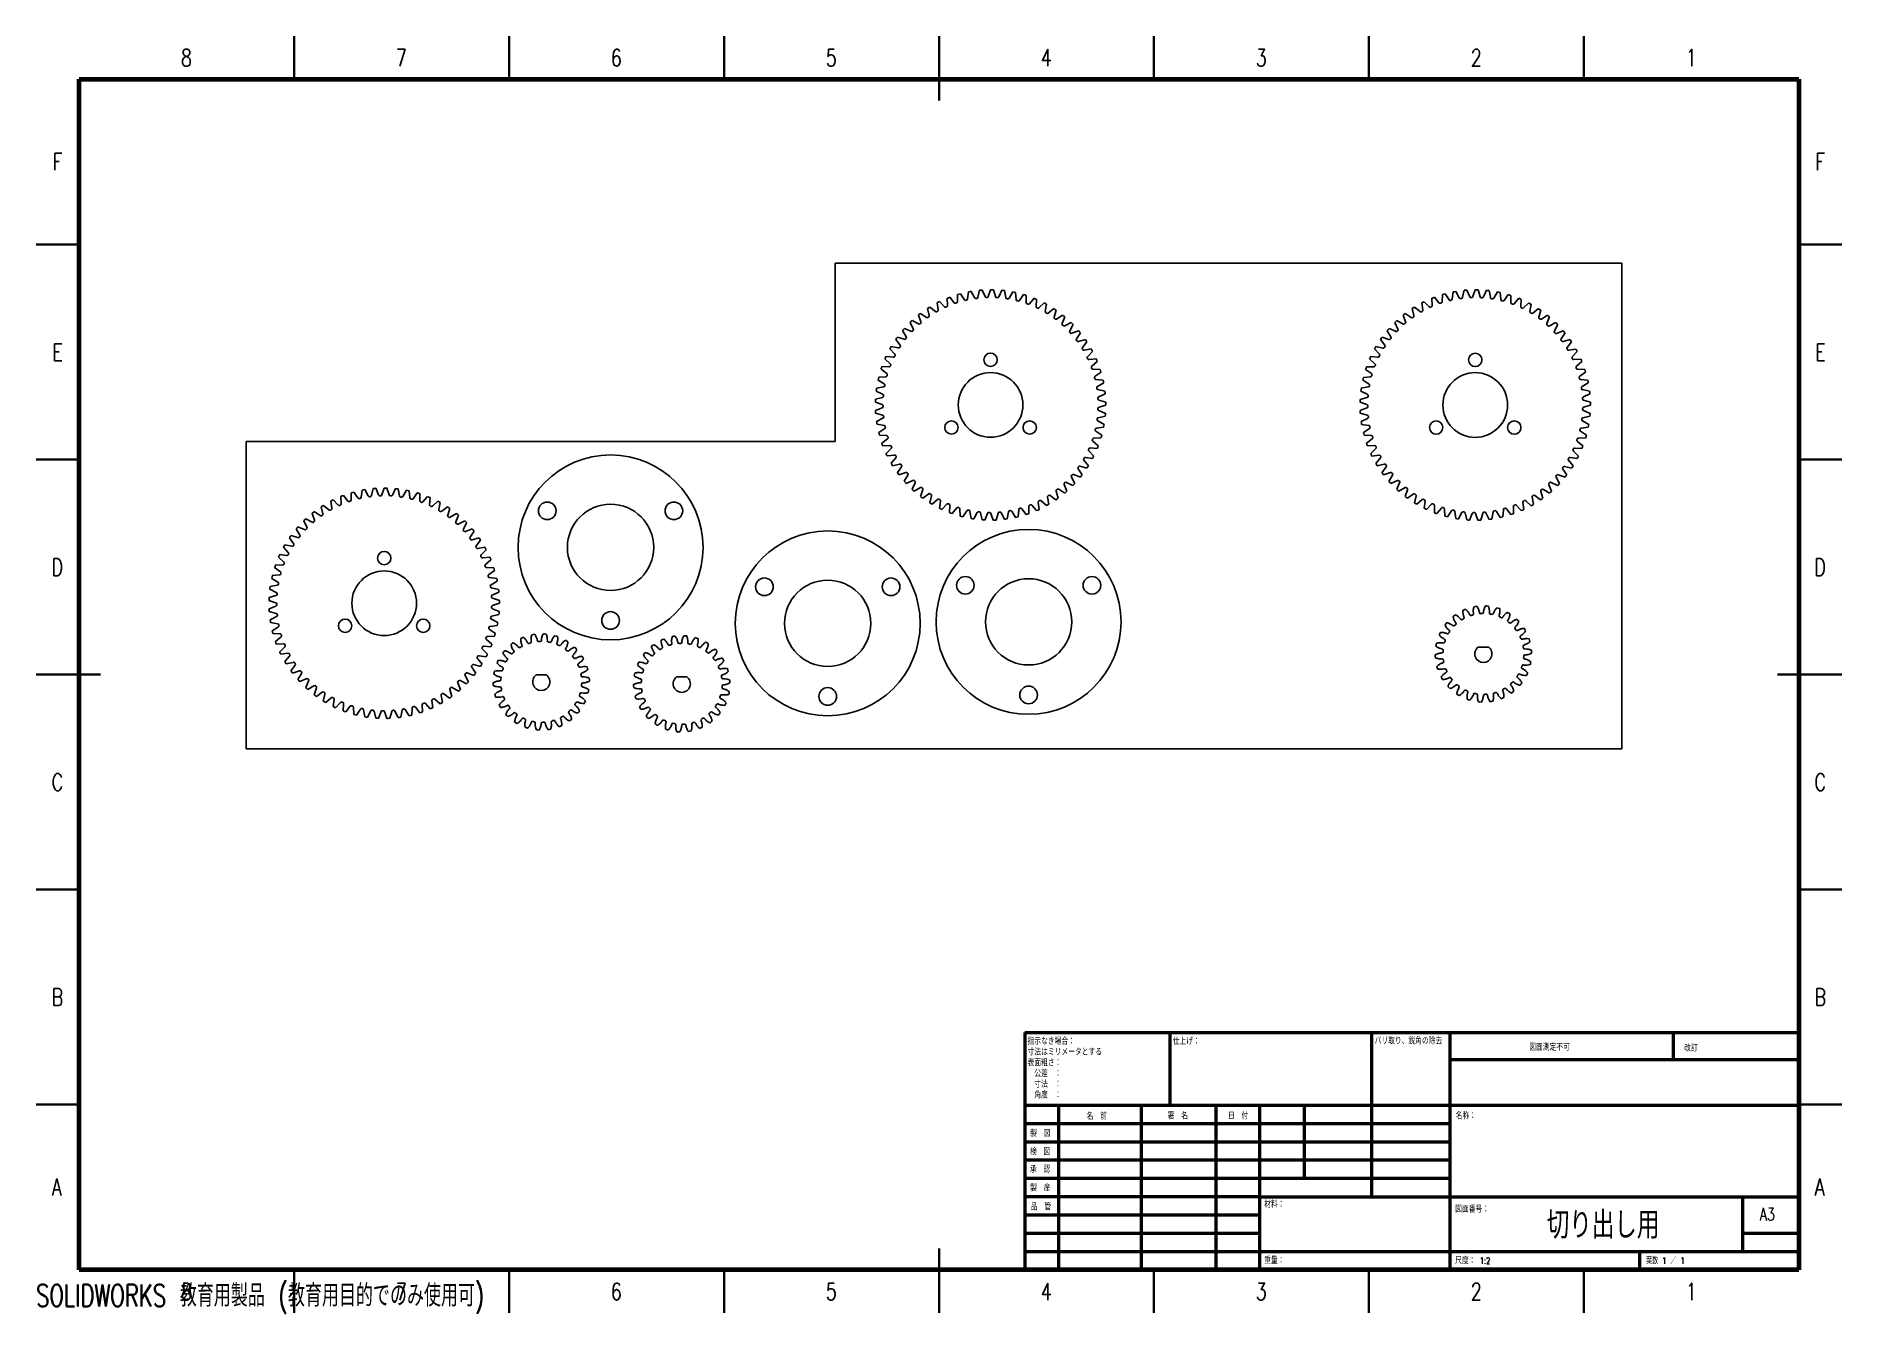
# Model space of a CAD drawing. Header units: millimetres. Extents: x 0 to 420, y 0 to 297.
import ezdxf

# ---------------------------------------------------------------- set-up
doc = ezdxf.new("R2010")
doc.units = ezdxf.units.MM
doc.styles.add('SLDTEXTSTYLE0', font='TXT', dxfattribs={"width": 0.75, "bigfont": 'bigfont'})
doc.styles.add('SLDTEXTSTYLE1', font='TXT', dxfattribs={"width": 0.65625, "bigfont": 'bigfont'})
doc.styles.add('SLDTEXTSTYLE2', font='TXT', dxfattribs={"width": 0.7, "bigfont": 'bigfont'})

msp = doc.modelspace()

# ---------------------------------------------------------------- texts
at = {"color": 7, "linetype": 'Continuous', "lineweight": 0}
for s, insert, char_height, attachment_point, style in [('8', (34.96, 293.95), 3.97, 2, 'SLDTEXTSTYLE0'), ('7', (84.96, 293.95), 3.97, 2, 'SLDTEXTSTYLE0'), ('6', (134.96, 293.95), 3.97, 2, 'SLDTEXTSTYLE0'), ('5', (184.96, 293.95), 3.97, 2, 'SLDTEXTSTYLE0'), ('4', (234.96, 293.95), 3.97, 2, 'SLDTEXTSTYLE0'), ('3', (284.96, 293.95), 3.97, 2, 'SLDTEXTSTYLE0'), ('2', (334.96, 293.95), 3.97, 2, 'SLDTEXTSTYLE0'), ('1', (384.96, 293.95), 3.97, 2, 'SLDTEXTSTYLE0'), ('F', (4.96, 269.76), 3.97, 2, 'SLDTEXTSTYLE0'), ('F', (414.96, 269.76), 3.97, 2, 'SLDTEXTSTYLE0'), ('E', (5.01, 225.45), 3.97, 2, 'SLDTEXTSTYLE0'), ('E', (415.01, 225.45), 3.97, 2, 'SLDTEXTSTYLE0'), ('D', (4.95, 175.45), 3.97, 2, 'SLDTEXTSTYLE0'), ('D', (414.95, 175.45), 3.97, 2, 'SLDTEXTSTYLE0'), ('C', (4.96, 125.45), 3.97, 2, 'SLDTEXTSTYLE0'), ('C', (414.96, 125.45), 3.97, 2, 'SLDTEXTSTYLE0'), ('B', (4.97, 75.45), 3.97, 2, 'SLDTEXTSTYLE0'), ('B', (414.97, 75.45), 3.97, 2, 'SLDTEXTSTYLE0'), ('仕上げ：', (264.37, 63.92), 1.5, 1, 'SLDTEXTSTYLE0'), ('バリ取り、鋭角の除去', (311.31, 64), 1.5, 1, 'SLDTEXTSTYLE0'), ('図面測定不可', (347.29, 62.53), 1.5, 1, 'SLDTEXTSTYLE0'), ('改訂', (383.33, 62.33), 1.5, 1, 'SLDTEXTSTYLE0'), ('名\u3000前', (244.32, 46.5), 1.5, 1, 'SLDTEXTSTYLE0'), ('\u3000\u3000署\u3000名', (260.03, 46.56), 1.5, 1, 'SLDTEXTSTYLE0'), ('日\u3000付', (277.21, 46.58), 1.5, 1, 'SLDTEXTSTYLE0'), ('名称：', (330.2, 46.58), 1.5, 1, 'SLDTEXTSTYLE0'), ('製\u3000図', (231.19, 42.49), 1.5, 1, 'SLDTEXTSTYLE0'), ('検\u3000図', (231.16, 38.22), 1.5, 1, 'SLDTEXTSTYLE0'), ('承\u3000認', (231.15, 34.13), 1.5, 1, 'SLDTEXTSTYLE0'), ('A', (4.84, 31.26), 3.97, 2, 'SLDTEXTSTYLE0'), ('製\u3000産', (231.2, 29.8), 1.5, 1, 'SLDTEXTSTYLE0'), ('A', (414.84, 31.26), 3.97, 2, 'SLDTEXTSTYLE0'), ('品\u3000管', (231.34, 25.41), 1.5, 1, 'SLDTEXTSTYLE0'), ('材料：', (285.65, 25.99), 1.5, 1, 'SLDTEXTSTYLE0'), ('図面番号：', (330.07, 24.87), 1.5, 1, 'SLDTEXTSTYLE0'), ('切り出し用', (364.46, 23.61), 6.35, 2, 'SLDTEXTSTYLE0'), ('A3', (400.87, 24.41), 2.91, 1, 'SLDTEXTSTYLE0'), ('重量：', (285.62, 12.95), 1.499, 1, 'SLDTEXTSTYLE0'), ('尺度： 1:2', (330.07, 12.9), 1.5, 1, 'SLDTEXTSTYLE0'), ('葉数 1 ／ 1', (374.48, 12.9), 1.5, 1, 'SLDTEXTSTYLE1'), ('8', (34.96, 6.95), 3.97, 2, 'SLDTEXTSTYLE0'), ('7', (84.96, 6.95), 3.97, 2, 'SLDTEXTSTYLE0'), ('6', (134.96, 6.95), 3.97, 2, 'SLDTEXTSTYLE0'), ('5', (184.96, 6.95), 3.97, 2, 'SLDTEXTSTYLE0'), ('4', (234.96, 6.95), 3.97, 2, 'SLDTEXTSTYLE0'), ('3', (284.96, 6.95), 3.97, 2, 'SLDTEXTSTYLE0'), ('2', (334.96, 6.95), 3.97, 2, 'SLDTEXTSTYLE0'), ('1', (384.96, 6.95), 3.97, 2, 'SLDTEXTSTYLE0')]:
    msp.add_mtext(s, dxfattribs=dict(at, insert=insert, char_height=char_height, attachment_point=attachment_point, style=style))
at = {"color": 7, "linetype": 'Continuous', "insert": (0, 6.62), "char_height": 5.1381, "attachment_point": 1, "style": 'SLDTEXTSTYLE2'}
msp.add_mtext('SOLIDWORKS 教育用製品 (教育用目的でのみ使用可)', dxfattribs=at)

# ---------------------------------------------------------------- blocks, each defined once
blk = doc.blocks.new('SW_NOTE_0')
at = {"color": 0, "linetype": 'Continuous', "lineweight": 0, "char_height": 1.5, "attachment_point": 1, "style": 'SLDTEXTSTYLE0'}
for s, insert in [('指示なき場合：', (0, 1.93)), ('表面粗さ：', (0, -3.07)), ('寸法はミリメータとする\u3000', (0, -0.57)), ('\u3000公差\u3000：', (0, -5.57)), ('\u3000寸法\u3000：', (0, -8.07)), ('\u3000角度\u3000：', (0, -10.57))]:
    blk.add_mtext(s, dxfattribs=dict(at, insert=insert))

# ---------------------------------------------------------------- linework, layer by layer
at = {"color": 7, "linetype": 'Continuous', "lineweight": 35}
for p, q in [((60, 287), (60, 297)), ((110, 287), (110, 297)), ((160, 287), (160, 297)), ((210, 297), (210, 282)), ((210, 287), (210, 297)), ((260, 287), (260, 297)), ((310, 287), (310, 297)), ((360, 287), (360, 297)), ((10, 248.5), (0, 248.5)), ((410, 248.5), (420, 248.5)), ((10, 198.5), (0, 198.5)), ((410, 198.5), (420, 198.5)), ((0, 148.5), (15, 148.5)), ((10, 148.5), (0, 148.5)), ((420, 148.5), (405, 148.5)), ((410, 148.5), (420, 148.5)), ((10, 98.5), (0, 98.5)), ((410, 98.5), (420, 98.5)), ((10, 48.5), (0, 48.5)), ((410, 48.5), (420, 48.5)), ((210, 0), (210, 15)), ((60, 10), (60, 0)), ((110, 10), (110, 0)), ((160, 10), (160, 0)), ((210, 10), (210, 0)), ((260, 10), (260, 0)), ((310, 10), (310, 0)), ((360, 10), (360, 0))]:
    msp.add_line(p, q, dxfattribs=at)
at = {"color": 7, "linetype": 'Continuous', "lineweight": 70}
for p, q in [((10, 10), (10, 287)), ((10, 287), (410, 287)), ((410, 287), (410, 10)), ((410, 10), (10, 10))]:
    msp.add_line(p, q, dxfattribs=at)
at = {"color": 7, "linetype": 'Continuous', "lineweight": 25}
for p, q in [((185.82, 244.22), (368.82, 244.22)), ((185.82, 202.72), (185.82, 244.22)), ((368.82, 131.22), (368.82, 244.22)), ((211.31, 234.06), (210.13, 235.23)), ((212, 234.37), (211.9, 236.03)), ((213.56, 234.98), (212.5, 236.27)), ((214.28, 235.22), (214.34, 236.89)), ((215.9, 235.68), (214.97, 237.07)), ((216.63, 235.86), (216.86, 237.51)), ((218.29, 236.16), (217.49, 237.62)), ((219.04, 236.26), (219.42, 237.88)), ((220.71, 236.4), (220.07, 237.94)), ((221.47, 236.43), (222, 238.01)), ((223.15, 236.41), (222.65, 238)), ((223.91, 236.36), (224.59, 237.88)), ((225.58, 236.18), (225.24, 237.81)), ((226.33, 236.06), (227.15, 237.5)), ((227.97, 235.71), (227.79, 237.37)), ((228.7, 235.52), (229.67, 236.88)), ((230.31, 235.02), (230.29, 236.69)), ((231.02, 234.76), (232.11, 236.02)), ((232.57, 234.11), (232.71, 235.77)), ((324.03, 234.04), (322.85, 235.22)), ((324.72, 234.35), (324.62, 236.02)), ((326.29, 234.97), (325.23, 236.26)), ((327, 235.21), (327.07, 236.88)), ((328.62, 235.67), (327.69, 237.06)), ((329.36, 235.84), (329.58, 237.5)), ((331.01, 236.15), (330.22, 237.61)), ((331.76, 236.25), (332.14, 237.87)), ((333.44, 236.39), (332.79, 237.92)), ((334.19, 236.41), (334.73, 237.99)), ((335.87, 236.39), (335.38, 237.99)), ((336.63, 236.35), (337.32, 237.87)), ((338.3, 236.16), (337.96, 237.8)), ((339.05, 236.05), (339.88, 237.49)), ((340.69, 235.7), (340.51, 237.36)), ((341.43, 235.51), (342.39, 236.87)), ((343.03, 235.01), (343.01, 236.68)), ((343.74, 234.75), (344.83, 236.01)), ((345.29, 234.1), (345.43, 235.76)), ((205.79, 230.54), (205.22, 232.11)), ((207.12, 231.58), (205.73, 232.51)), ((207.73, 232.01), (207.32, 233.63)), ((209.15, 232.92), (207.86, 233.98)), ((209.81, 233.29), (209.55, 234.94)), ((233.25, 233.78), (234.46, 234.93)), ((234.73, 232.98), (235.03, 234.62)), ((235.38, 232.59), (236.69, 233.62)), ((236.77, 231.65), (237.23, 233.25)), ((237.38, 231.2), (238.78, 232.09)), ((238.67, 230.13), (239.29, 231.68)), ((318.52, 230.53), (317.95, 232.09)), ((319.84, 231.56), (318.46, 232.5)), ((320.46, 232), (320.04, 233.62)), ((321.88, 232.91), (320.59, 233.97)), ((322.53, 233.28), (322.27, 234.93)), ((345.98, 233.77), (347.18, 234.92)), ((347.45, 232.97), (347.75, 234.61)), ((348.1, 232.58), (349.41, 233.61)), ((349.5, 231.64), (349.95, 233.24)), ((350.1, 231.19), (351.51, 232.08)), ((351.4, 230.12), (352.01, 231.67)), ((201.91, 226.47), (200.32, 226.97)), ((202.38, 227.07), (201.52, 228.49)), ((203.48, 228.34), (201.94, 228.99)), ((204, 228.89), (203.28, 230.39)), ((205.22, 230.04), (203.75, 230.84)), ((239.24, 229.62), (240.72, 230.38)), ((240.42, 228.43), (241.18, 229.92)), ((240.93, 227.87), (242.48, 228.48)), ((242, 226.57), (242.9, 227.98)), ((314.64, 226.46), (313.04, 226.96)), ((315.1, 227.06), (314.24, 228.48)), ((316.2, 228.33), (314.67, 228.97)), ((316.73, 228.87), (316.01, 230.38)), ((317.94, 230.03), (316.48, 230.83)), ((351.96, 229.61), (353.45, 230.37)), ((353.15, 228.42), (353.91, 229.91)), ((353.66, 227.86), (355.21, 228.47)), ((354.72, 226.56), (355.62, 227.97)), ((199.7, 223), (198.58, 224.24)), ((200.53, 224.46), (198.9, 224.8)), ((200.94, 225.1), (199.94, 226.44)), ((242.45, 225.96), (244.06, 226.42)), ((243.39, 224.57), (244.42, 225.88)), ((243.78, 223.92), (245.42, 224.22)), ((244.58, 222.44), (245.73, 223.65)), ((312.42, 222.99), (311.3, 224.23)), ((313.26, 224.45), (311.62, 224.79)), ((313.66, 225.09), (312.67, 226.43)), ((355.18, 225.95), (356.78, 226.41)), ((356.11, 224.56), (357.14, 225.87)), ((356.51, 223.91), (358.15, 224.21)), ((357.3, 222.43), (358.46, 223.64)), ((197.85, 218.5), (196.51, 219.5)), ((198.38, 220.09), (196.72, 220.11)), ((198.66, 220.8), (197.43, 221.92)), ((199.35, 222.33), (197.7, 222.51)), ((244.91, 221.76), (246.57, 221.9)), ((245.56, 220.21), (246.82, 221.3)), ((245.82, 219.5), (247.49, 219.48)), ((246.32, 217.89), (247.68, 218.86)), ((310.57, 218.49), (309.23, 219.48)), ((311.11, 220.08), (309.44, 220.1)), ((311.39, 220.78), (310.15, 221.91)), ((312.08, 222.32), (310.42, 222.5)), ((357.63, 221.75), (359.29, 221.89)), ((358.28, 220.2), (359.55, 221.29)), ((358.54, 219.49), (360.21, 219.47)), ((359.04, 217.88), (360.4, 218.85)), ((196.89, 213.72), (195.39, 214.44)), ((197.12, 215.39), (195.48, 215.09)), ((197.25, 216.13), (195.83, 217)), ((197.64, 217.77), (195.98, 217.63)), ((246.51, 217.16), (248.17, 216.98)), ((246.85, 215.52), (248.3, 216.34)), ((246.97, 214.77), (248.6, 214.43)), ((309.62, 213.71), (308.12, 214.43)), ((309.84, 215.38), (308.2, 215.08)), ((309.98, 216.12), (308.55, 216.99)), ((310.36, 217.76), (308.7, 217.62)), ((359.23, 217.15), (360.89, 216.97)), ((359.58, 215.5), (361.02, 216.33)), ((359.69, 214.76), (361.33, 214.41)), ((196.77, 211.29), (195.2, 211.86)), ((196.83, 212.97), (195.23, 212.51)), ((196.78, 210.53), (195.23, 209.92)), ((247.15, 213.1), (248.67, 213.78)), ((247.2, 212.34), (248.79, 211.84)), ((247.22, 210.66), (248.79, 211.19)), ((309.49, 211.28), (307.93, 211.85)), ((309.55, 212.96), (307.95, 212.5)), ((309.5, 210.52), (307.95, 209.91)), ((359.88, 213.09), (361.4, 213.77)), ((359.92, 212.33), (361.51, 211.83)), ((359.94, 210.65), (361.52, 211.18)), ((196.88, 208.85), (195.26, 209.27)), ((196.96, 208.1), (195.47, 207.34)), ((197.22, 206.44), (195.58, 206.7)), ((246.64, 205.82), (248.29, 206.04)), ((246.94, 207.48), (248.41, 206.68)), ((247.05, 208.23), (248.67, 208.61)), ((247.19, 209.9), (248.72, 209.25)), ((309.6, 208.84), (307.99, 209.26)), ((309.68, 208.09), (308.2, 207.33)), ((309.95, 206.43), (308.3, 206.69)), ((359.37, 205.81), (361.02, 206.03)), ((359.67, 207.47), (361.14, 206.67)), ((359.77, 208.22), (361.39, 208.6)), ((359.91, 209.89), (361.45, 209.24)), ((48.82, 131.22), (48.82, 202.72)), ((48.82, 202.72), (185.82, 202.72)), ((197.38, 205.7), (195.97, 204.8)), ((197.8, 204.07), (196.13, 204.17)), ((198.02, 203.35), (196.71, 202.32)), ((198.6, 201.77), (196.93, 201.71)), ((245.76, 202.75), (247.05, 201.69)), ((246.01, 203.47), (247.67, 203.53)), ((246.47, 205.09), (247.85, 204.16)), ((310.1, 205.69), (308.7, 204.79)), ((310.52, 204.06), (308.86, 204.16)), ((310.75, 203.34), (309.44, 202.31)), ((311.32, 201.76), (309.66, 201.7)), ((358.49, 202.74), (359.77, 201.68)), ((358.73, 203.46), (360.4, 203.52)), ((359.19, 205.07), (360.58, 204.14)), ((198.89, 201.07), (197.69, 199.92)), ((199.62, 199.56), (197.97, 199.34)), ((199.98, 198.89), (198.89, 197.63)), ((200.85, 197.45), (199.22, 197.07)), ((243.7, 198.34), (244.76, 197.06)), ((244.07, 199), (245.72, 198.74)), ((244.84, 200.5), (246.02, 199.32)), ((245.15, 201.19), (246.81, 201.09)), ((311.62, 201.06), (310.41, 199.91)), ((312.34, 199.55), (310.69, 199.32)), ((312.7, 198.88), (311.61, 197.62)), ((313.57, 197.44), (311.95, 197.06)), ((356.42, 198.33), (357.48, 197.04)), ((356.8, 198.99), (358.44, 198.73)), ((357.56, 200.49), (358.74, 199.31)), ((357.87, 201.18), (359.54, 201.08)), ((201.27, 196.82), (200.31, 195.46)), ((202.27, 195.47), (200.69, 194.94)), ((202.76, 194.89), (201.93, 193.44)), ((203.88, 193.64), (202.36, 192.96)), ((240.82, 194.41), (241.61, 192.95)), ((241.32, 194.99), (242.88, 194.41)), ((242.35, 196.31), (243.28, 194.93)), ((242.79, 196.93), (244.41, 196.51)), ((314, 196.81), (313.03, 195.45)), ((315, 195.46), (313.42, 194.93)), ((315.48, 194.88), (314.65, 193.43)), ((316.61, 193.63), (315.09, 192.95)), ((353.55, 194.4), (354.34, 192.94)), ((354.04, 194.98), (355.61, 194.4)), ((355.08, 196.3), (356.01, 194.91)), ((355.52, 196.92), (357.13, 196.5)), ((70.27, 187.93), (69.09, 189.11)), ((70.96, 188.24), (70.86, 189.91)), ((72.52, 188.86), (71.46, 190.14)), ((73.24, 189.1), (73.3, 190.77)), ((74.86, 189.56), (73.93, 190.94)), ((75.59, 189.73), (75.82, 191.38)), ((77.25, 190.03), (76.46, 191.5)), ((78, 190.13), (78.38, 191.76)), ((79.67, 190.28), (79.03, 191.81)), ((80.43, 190.3), (80.96, 191.88)), ((82.11, 190.28), (81.61, 191.87)), ((82.87, 190.24), (83.55, 191.76)), ((84.54, 190.05), (84.2, 191.69)), ((85.29, 189.93), (86.11, 191.38)), ((86.93, 189.59), (86.75, 191.25)), ((87.66, 189.4), (88.63, 190.76)), ((89.27, 188.9), (89.25, 190.57)), ((89.98, 188.64), (91.07, 189.9)), ((91.53, 187.99), (91.67, 189.65)), ((204.42, 193.11), (203.74, 191.59)), ((205.66, 191.98), (204.22, 191.15)), ((206.25, 191.5), (205.71, 189.92)), ((207.6, 190.49), (206.23, 189.53)), ((208.22, 190.07), (207.84, 188.45)), ((209.66, 189.2), (208.4, 188.11)), ((235.23, 189.73), (235.57, 188.1)), ((235.87, 190.14), (237.21, 189.14)), ((237.24, 191.11), (237.74, 189.52)), ((237.84, 191.58), (239.27, 190.71)), ((239.11, 192.68), (239.76, 191.14)), ((239.66, 193.2), (241.16, 192.48)), ((317.14, 193.1), (316.46, 191.58)), ((318.39, 191.97), (316.94, 191.14)), ((318.97, 191.48), (318.44, 189.91)), ((320.32, 190.48), (318.96, 189.52)), ((320.95, 190.06), (320.57, 188.43)), ((322.39, 189.19), (321.13, 188.1)), ((347.96, 189.72), (348.3, 188.09)), ((348.6, 190.13), (349.93, 189.13)), ((349.97, 191.1), (350.46, 189.51)), ((350.57, 191.57), (351.99, 190.7)), ((351.84, 192.66), (352.48, 191.13)), ((352.39, 193.19), (353.89, 192.47)), ((64.75, 184.42), (64.18, 185.98)), ((66.08, 185.45), (64.69, 186.38)), ((66.69, 185.89), (66.28, 187.5)), ((68.11, 186.79), (66.82, 187.85)), ((68.77, 187.17), (68.51, 188.82)), ((92.21, 187.66), (93.42, 188.81)), ((93.69, 186.86), (93.99, 188.5)), ((94.34, 186.47), (95.65, 187.49)), ((95.73, 185.53), (96.19, 187.13)), ((96.34, 185.08), (97.74, 185.97)), ((97.64, 184.01), (98.25, 185.56)), ((210.33, 188.84), (210.11, 187.19)), ((211.84, 188.11), (210.69, 186.9)), ((212.54, 187.82), (212.48, 186.15)), ((214.12, 187.24), (213.09, 185.93)), ((214.84, 187.01), (214.94, 185.35)), ((216.47, 186.59), (215.57, 185.19)), ((217.21, 186.44), (217.47, 184.79)), ((218.87, 186.17), (218.11, 184.69)), ((219.62, 186.09), (220.04, 184.48)), ((221.3, 185.99), (220.69, 184.44)), ((222.06, 185.98), (222.63, 184.41)), ((223.74, 186.04), (223.28, 184.44)), ((224.49, 186.1), (225.21, 184.6)), ((226.16, 186.32), (225.86, 184.68)), ((226.91, 186.46), (227.77, 185.03)), ((228.54, 186.84), (228.4, 185.18)), ((229.27, 187.05), (230.27, 185.71)), ((230.86, 187.59), (230.88, 185.92)), ((231.57, 187.87), (232.69, 186.63)), ((233.1, 188.55), (233.28, 186.9)), ((233.78, 188.9), (235.01, 187.78)), ((323.05, 188.83), (322.83, 187.17)), ((324.57, 188.1), (323.42, 186.89)), ((325.27, 187.81), (325.21, 186.14)), ((326.84, 187.23), (325.82, 185.92)), ((327.57, 187), (327.67, 185.34)), ((329.19, 186.58), (328.3, 185.17)), ((329.94, 186.42), (330.2, 184.78)), ((331.6, 186.16), (330.84, 184.68)), ((332.35, 186.08), (332.77, 184.46)), ((334.03, 185.98), (333.42, 184.43)), ((334.78, 185.97), (335.36, 184.4)), ((336.46, 186.03), (336.01, 184.42)), ((337.22, 186.09), (337.94, 184.59)), ((338.88, 186.31), (338.58, 184.67)), ((339.63, 186.45), (340.49, 185.02)), ((341.27, 186.83), (341.12, 185.17)), ((341.99, 187.04), (342.99, 185.7)), ((343.59, 187.58), (343.61, 185.91)), ((344.29, 187.85), (345.41, 186.62)), ((345.82, 188.54), (346, 186.89)), ((346.5, 188.89), (347.73, 187.77)), ((60.87, 180.35), (59.28, 180.84)), ((61.34, 180.94), (60.48, 182.37)), ((62.44, 182.21), (60.9, 182.86)), ((62.96, 182.76), (62.24, 184.27)), ((64.18, 183.92), (62.71, 184.71)), ((98.2, 183.5), (99.68, 184.25)), ((99.38, 182.31), (100.14, 183.79)), ((99.89, 181.75), (101.45, 182.36)), ((100.96, 180.45), (101.86, 181.85)), ((58.66, 176.88), (57.54, 178.11)), ((59.49, 178.34), (57.86, 178.68)), ((59.9, 178.98), (58.9, 180.31)), ((101.41, 179.84), (103.02, 180.3)), ((102.35, 178.45), (103.38, 179.76)), ((102.74, 177.8), (104.38, 178.1)), ((103.54, 176.32), (104.69, 177.53)), ((56.81, 172.38), (55.47, 173.37)), ((57.35, 173.97), (55.68, 173.99)), ((57.62, 174.67), (56.39, 175.79)), ((58.31, 176.2), (56.66, 176.39)), ((103.87, 175.64), (105.53, 175.78)), ((104.52, 174.09), (105.78, 175.18)), ((104.78, 173.38), (106.45, 173.35)), ((105.28, 171.77), (106.64, 172.73)), ((55.86, 167.6), (54.35, 168.32)), ((56.08, 169.27), (54.44, 168.97)), ((56.22, 170.01), (54.79, 170.87)), ((56.6, 171.65), (54.94, 171.51)), ((105.47, 171.04), (107.13, 170.86)), ((105.81, 169.39), (107.26, 170.22)), ((105.93, 168.64), (107.56, 168.3)), ((55.73, 165.17), (54.16, 165.74)), ((55.79, 166.85), (54.19, 166.39)), ((55.74, 164.41), (54.19, 163.8)), ((106.11, 166.97), (107.63, 167.66)), ((106.16, 166.22), (107.75, 165.72)), ((106.18, 164.54), (107.76, 165.07)), ((55.84, 162.73), (54.23, 163.15)), ((55.92, 161.98), (54.44, 161.22)), ((56.18, 160.32), (54.54, 160.58)), ((105.6, 159.7), (107.25, 159.92)), ((105.91, 161.35), (107.37, 160.56)), ((106.01, 162.11), (107.63, 162.48)), ((106.15, 163.78), (107.68, 163.13)), ((329.47, 159.93), (329.54, 159.87)), ((330.15, 160.6), (330.21, 160.52)), ((331.27, 161.45), (331.32, 161.37)), ((332.09, 161.93), (332.13, 161.85)), ((333.38, 162.5), (333.41, 162.4)), ((334.29, 162.77), (334.32, 162.67)), ((335.68, 163), (335.69, 162.91)), ((336.63, 163.05), (336.63, 162.95)), ((338.04, 162.95), (338.02, 162.85)), ((338.97, 162.76), (338.95, 162.67)), ((340.31, 162.33), (340.27, 162.24)), ((341.17, 161.93), (341.13, 161.84)), ((342.37, 161.18), (342.31, 161.11)), ((343.11, 160.59), (343.05, 160.51)), ((56.34, 159.58), (54.93, 158.68)), ((56.76, 157.95), (55.09, 158.05)), ((56.98, 157.23), (55.67, 156.2)), ((57.56, 155.65), (55.89, 155.59)), ((104.72, 156.63), (106.01, 155.57)), ((104.97, 157.35), (106.63, 157.41)), ((105.43, 158.96), (106.81, 158.03)), ((112.96, 155.44), (113.01, 155.35)), ((114.25, 156), (114.28, 155.91)), ((115.17, 156.27), (115.19, 156.18)), ((116.55, 156.51), (116.56, 156.41)), ((117.51, 156.55), (117.51, 156.45)), ((118.91, 156.45), (118.89, 156.35)), ((119.84, 156.27), (119.82, 156.17)), ((121.18, 155.83), (121.15, 155.74)), ((122.05, 155.43), (122, 155.34)), ((146.93, 155.56), (146.96, 155.47)), ((147.84, 155.84), (147.86, 155.74)), ((149.23, 156.07), (149.24, 155.98)), ((150.18, 156.12), (150.18, 156.02)), ((151.58, 156.01), (151.57, 155.92)), ((152.52, 155.83), (152.49, 155.74)), ((327.19, 155.84), (327.29, 155.82)), ((327.49, 156.75), (327.58, 156.72)), ((328.08, 158.03), (328.17, 157.98)), ((328.59, 158.84), (328.67, 158.78)), ((344.09, 159.58), (344.02, 159.52)), ((344.67, 158.82), (344.59, 158.77)), ((345.38, 157.61), (345.3, 157.57)), ((345.76, 156.73), (345.67, 156.7)), ((57.85, 154.95), (56.65, 153.8)), ((58.58, 153.43), (56.93, 153.21)), ((58.94, 152.77), (57.85, 151.51)), ((59.81, 151.33), (58.18, 150.95)), ((102.66, 152.22), (103.72, 150.93)), ((103.03, 152.88), (104.68, 152.62)), ((103.8, 154.38), (104.98, 153.2)), ((104.11, 155.07), (105.77, 154.97)), ((108.96, 151.53), (109.04, 151.48)), ((109.46, 152.34), (109.54, 152.28)), ((110.34, 153.43), (110.41, 153.37)), ((111.02, 154.1), (111.09, 154.03)), ((112.14, 154.95), (112.19, 154.87)), ((123.24, 154.69), (123.18, 154.61)), ((123.98, 154.09), (123.92, 154.02)), ((124.97, 153.08), (124.89, 153.02)), ((125.54, 152.32), (125.46, 152.27)), ((142.13, 151.9), (142.21, 151.85)), ((143.01, 153), (143.08, 152.93)), ((143.7, 153.67), (143.76, 153.59)), ((144.81, 154.52), (144.87, 154.44)), ((145.64, 155), (145.68, 154.92)), ((153.86, 155.4), (153.82, 155.31)), ((154.72, 154.99), (154.67, 154.91)), ((155.91, 154.25), (155.86, 154.17)), ((156.66, 153.65), (156.59, 153.58)), ((157.64, 152.65), (157.57, 152.58)), ((158.22, 151.89), (158.14, 151.83)), ((326.85, 153.51), (326.95, 153.51)), ((326.92, 154.46), (327.02, 154.45)), ((326.92, 152.11), (327.02, 152.12)), ((335.44, 154.89), (337.81, 154.89)), ((346.17, 155.39), (346.07, 155.37)), ((346.33, 154.45), (346.23, 154.43)), ((346.32, 152.09), (346.23, 152.1)), ((346.39, 153.04), (346.3, 153.04)), ((60.23, 150.7), (59.27, 149.34)), ((61.23, 149.35), (59.66, 148.82)), ((61.72, 148.77), (60.89, 147.32)), ((62.84, 147.52), (61.32, 146.84)), ((98.62, 147.08), (100.13, 146.35)), ((99.78, 148.29), (100.57, 146.82)), ((100.28, 148.86), (101.84, 148.29)), ((101.31, 150.19), (102.24, 148.8)), ((101.75, 150.81), (103.37, 150.39)), ((107.73, 147.01), (107.82, 147.01)), ((107.8, 147.96), (107.89, 147.95)), ((108.07, 149.35), (108.16, 149.32)), ((108.36, 150.25), (108.45, 150.22)), ((116.31, 148.39), (118.68, 148.39)), ((126.26, 151.11), (126.17, 151.07)), ((126.64, 150.24), (126.55, 150.2)), ((127.04, 148.89), (126.94, 148.87)), ((127.2, 147.95), (127.1, 147.94)), ((140.47, 147.53), (140.57, 147.52)), ((140.74, 148.91), (140.83, 148.89)), ((141.04, 149.82), (141.13, 149.78)), ((141.63, 151.09), (141.71, 151.05)), ((148.98, 147.95), (151.36, 147.95)), ((158.93, 150.68), (158.84, 150.63)), ((159.31, 149.8), (159.22, 149.77)), ((159.71, 148.45), (159.62, 148.43)), ((159.87, 147.51), (159.78, 147.5)), ((327.08, 151.17), (327.18, 151.19)), ((327.48, 149.82), (327.57, 149.85)), ((327.86, 148.95), (327.95, 148.99)), ((328.58, 147.73), (328.66, 147.79)), ((329.15, 146.97), (329.23, 147.04)), ((344.66, 147.72), (344.58, 147.77)), ((345.17, 148.53), (345.08, 148.58)), ((345.76, 149.8), (345.67, 149.84)), ((346.05, 150.71), (345.96, 150.74)), ((63.38, 146.99), (62.7, 145.47)), ((64.62, 145.86), (63.18, 145.03)), ((65.21, 145.37), (64.67, 143.79)), ((66.56, 144.37), (65.2, 143.41)), ((67.19, 143.95), (66.8, 142.32)), ((68.62, 143.08), (67.36, 141.99)), ((94.19, 143.61), (94.53, 141.98)), ((94.83, 144.02), (96.17, 143.02)), ((96.2, 144.99), (96.7, 143.39)), ((96.8, 145.45), (98.23, 144.59)), ((98.07, 146.55), (98.72, 145.02)), ((107.79, 145.61), (107.89, 145.62)), ((107.95, 144.67), (108.05, 144.69)), ((108.36, 143.32), (108.45, 143.36)), ((126.63, 143.31), (126.54, 143.34)), ((126.93, 144.21), (126.83, 144.24)), ((127.2, 145.59), (127.1, 145.6)), ((127.27, 146.54), (127.17, 146.55)), ((140.4, 146.58), (140.5, 146.58)), ((140.47, 145.17), (140.56, 145.19)), ((140.63, 144.24), (140.72, 144.26)), ((141.03, 142.89), (141.12, 142.92)), ((159.31, 142.87), (159.21, 142.91)), ((159.6, 143.78), (159.51, 143.8)), ((159.87, 145.16), (159.77, 145.17)), ((159.94, 146.11), (159.84, 146.11)), ((330.14, 145.97), (330.2, 146.04)), ((330.88, 145.37), (330.94, 145.45)), ((332.07, 144.63), (332.12, 144.71)), ((332.94, 144.23), (332.98, 144.32)), ((334.28, 143.79), (334.3, 143.88)), ((335.21, 143.61), (335.23, 143.7)), ((336.62, 143.5), (336.62, 143.6)), ((337.57, 143.55), (337.56, 143.65)), ((338.95, 143.79), (338.93, 143.88)), ((339.87, 144.06), (339.84, 144.15)), ((341.16, 144.62), (341.11, 144.71)), ((341.98, 145.1), (341.93, 145.18)), ((343.1, 145.96), (343.03, 146.03)), ((343.78, 146.62), (343.71, 146.69)), ((69.29, 142.72), (69.07, 141.06)), ((70.8, 141.99), (69.65, 140.78)), ((71.5, 141.69), (71.44, 140.03)), ((73.08, 141.12), (72.05, 139.8)), ((73.8, 140.89), (73.9, 139.23)), ((75.43, 140.47), (74.53, 139.06)), ((76.17, 140.31), (76.43, 138.67)), ((77.83, 140.05), (77.07, 138.56)), ((78.59, 139.97), (79, 138.35)), ((80.26, 139.87), (79.65, 138.31)), ((81.02, 139.86), (81.59, 138.29)), ((82.7, 139.92), (82.24, 138.31)), ((83.45, 139.98), (84.17, 138.48)), ((85.12, 140.2), (84.82, 138.56)), ((85.87, 140.34), (86.73, 138.91)), ((87.5, 140.72), (87.36, 139.06)), ((88.23, 140.93), (89.23, 139.59)), ((89.82, 141.47), (89.84, 139.8)), ((90.53, 141.74), (91.65, 140.51)), ((92.06, 142.43), (92.24, 140.77)), ((92.74, 142.78), (93.97, 141.65)), ((108.74, 142.45), (108.82, 142.49)), ((109.45, 141.23), (109.53, 141.29)), ((110.03, 140.48), (110.1, 140.54)), ((111.01, 139.47), (111.07, 139.54)), ((111.75, 138.87), (111.81, 138.95)), ((122.85, 138.6), (122.8, 138.69)), ((123.97, 139.46), (123.91, 139.53)), ((124.65, 140.12), (124.58, 140.19)), ((125.54, 141.22), (125.46, 141.28)), ((126.04, 142.03), (125.95, 142.08)), ((141.41, 142.01), (141.5, 142.06)), ((142.12, 140.8), (142.2, 140.85)), ((142.7, 140.04), (142.78, 140.1)), ((143.68, 139.04), (143.75, 139.11)), ((156.64, 139.02), (156.58, 139.1)), ((157.33, 139.69), (157.26, 139.76)), ((158.21, 140.79), (158.13, 140.84)), ((158.71, 141.6), (158.63, 141.64)), ((112.95, 138.13), (112.99, 138.21)), ((113.81, 137.73), (113.85, 137.82)), ((115.15, 137.29), (115.17, 137.39)), ((116.09, 137.11), (116.1, 137.2)), ((117.49, 137.01), (117.49, 137.1)), ((118.44, 137.05), (118.43, 137.15)), ((119.83, 137.29), (119.8, 137.38)), ((120.74, 137.56), (120.71, 137.65)), ((122.03, 138.12), (121.99, 138.21)), ((144.43, 138.44), (144.48, 138.52)), ((145.62, 137.7), (145.67, 137.78)), ((146.49, 137.29), (146.52, 137.38)), ((147.82, 136.86), (147.85, 136.95)), ((148.76, 136.67), (148.77, 136.77)), ((150.16, 136.57), (150.16, 136.67)), ((151.11, 136.62), (151.11, 136.71)), ((152.5, 136.85), (152.48, 136.95)), ((153.41, 137.13), (153.38, 137.22)), ((154.7, 137.69), (154.66, 137.77)), ((155.53, 138.17), (155.47, 138.25)), ((48.82, 131.22), (368.82, 131.22))]:
    msp.add_line(p, q, dxfattribs=at)
at = {"color": 7, "linetype": 'Continuous', "lineweight": 50}
for p, q in [((230, 65.25), (410, 65.25)), ((230, 65.25), (230, 10)), ((263.8, 48.25), (263.8, 65.25)), ((310.6, 65.25), (310.6, 27)), ((328.8, 65.25), (328.8, 10)), ((380.8, 58.88), (380.8, 65.25)), ((410, 58.88), (328.8, 58.88)), ((410, 48.25), (230, 48.25)), ((237.8, 48.25), (237.8, 10)), ((256.99, 48.25), (256.99, 10)), ((274.4, 48.25), (274.4, 10)), ((284.6, 10), (284.6, 48.25)), ((295, 31.25), (295, 48.25)), ((328.8, 44), (230, 44)), ((328.8, 39.75), (230, 39.75)), ((328.8, 35.5), (230, 35.5)), ((328.8, 31.25), (230, 31.25)), ((284.6, 27), (230, 27)), ((284.6, 27), (410, 27)), ((397, 14.25), (397, 27)), ((284.6, 22.75), (230, 22.75)), ((284.6, 18.5), (230, 18.5)), ((410, 18.5), (397, 18.5)), ((230, 14.25), (410, 14.25)), ((373, 10), (373, 14.25))]:
    msp.add_line(p, q, dxfattribs=at)
at = {"color": 7, "linetype": 'Continuous', "lineweight": 25}
for centre, radius in [((221.99, 221.71), 1.55), ((334.72, 221.69), 1.55), ((221.99, 211.21), 7.52), ((334.72, 211.19), 7.53), ((212.9, 205.96), 1.55), ((231.09, 205.96), 1.55), ((325.63, 205.94), 1.55), ((343.81, 205.94), 1.55), ((133.61, 178.07), 21.5), ((118.88, 186.57), 2.05), ((133.61, 178.07), 10.03), ((148.33, 186.57), 2.05), ((184.12, 160.4), 21.5), ((230.84, 160.75), 21.5), ((80.96, 175.58), 1.55), ((80.96, 165.08), 7.52), ((169.4, 168.9), 2.05), ((184.12, 160.4), 10.03), ((198.85, 168.9), 2.05), ((216.12, 169.25), 2.05), ((230.84, 160.75), 10.03), ((245.57, 169.25), 2.05), ((71.86, 159.83), 1.55), ((90.05, 159.83), 1.55), ((133.61, 161.07), 2.05), ((184.12, 143.4), 2.05), ((230.84, 143.75), 2.05)]:
    msp.add_circle(centre, radius, dxfattribs=at)
for centre, radius, start, end in [((221.99, 211.21), 26.8, 116.2825, 117.6724), ((221.99, 211.21), 26.8, 110.744, 112.1339), ((213.98, 235.2), 0.3, 288.4679, 3.9592), ((221.99, 211.21), 26.8, 105.2056, 106.5954), ((216.16, 235.82), 0.3, 207.8419, 283.3331), ((221.99, 211.21), 25, 102.9294, 103.3331), ((216.33, 235.86), 0.3, 282.9294, 358.4207), ((221.99, 211.21), 26.8, 99.6671, 101.057), ((218.56, 236.27), 0.3, 202.3034, 277.7947), ((221.99, 211.21), 25, 97.391, 97.7947), ((218.74, 236.29), 0.3, 277.391, 352.8822), ((221.99, 211.21), 26.8, 94.1287, 95.5185), ((221, 236.49), 0.3, 196.7649, 272.2562), ((221.99, 211.21), 25, 91.8525, 92.2562), ((221.18, 236.49), 0.3, 271.8525, 347.3438), ((221.99, 211.21), 26.8, 88.5902, 89.9801), ((223.44, 236.46), 0.3, 191.2265, 266.7177), ((221.99, 211.21), 25, 86.314, 86.7177), ((223.62, 236.45), 0.3, 266.314, 341.8053), ((221.99, 211.21), 26.8, 83.0517, 84.4416), ((225.87, 236.21), 0.3, 185.688, 261.1793), ((221.99, 211.21), 25, 80.7756, 81.1793), ((226.05, 236.18), 0.3, 260.7756, 336.2669), ((221.99, 211.21), 26.8, 77.5133, 78.9031), ((228.27, 235.71), 0.3, 180.1495, 255.6408), ((221.99, 211.21), 25, 75.2371, 75.6408), ((228.44, 235.67), 0.3, 255.2371, 330.7284), ((221.99, 211.21), 26.8, 71.9748, 73.3647), ((221.99, 211.21), 26.8, 66.4363, 67.8262), ((334.72, 211.19), 26.8, 116.2825, 117.6724), ((334.72, 211.19), 26.8, 110.744, 112.1339), ((326.71, 235.19), 0.3, 288.4679, 3.9592), ((334.72, 211.19), 26.8, 105.2056, 106.5954), ((328.89, 235.81), 0.3, 207.8419, 283.3331), ((334.72, 211.19), 25, 102.9294, 103.3331), ((329.06, 235.85), 0.3, 282.9294, 358.4207), ((334.72, 211.19), 26.8, 99.6671, 101.057), ((331.29, 236.26), 0.3, 202.3034, 277.7947), ((334.72, 211.19), 25, 97.391, 97.7947), ((331.47, 236.28), 0.3, 277.391, 352.8822), ((334.72, 211.19), 26.8, 94.1287, 95.5185), ((333.72, 236.47), 0.3, 196.7649, 272.2562), ((334.72, 211.19), 25, 91.8525, 92.2562), ((333.9, 236.48), 0.3, 271.8525, 347.3438), ((334.72, 211.19), 26.8, 88.5902, 89.9801), ((336.17, 236.45), 0.3, 191.2265, 266.7177), ((334.72, 211.19), 25, 86.314, 86.7177), ((336.35, 236.44), 0.3, 266.314, 341.8053), ((334.72, 211.19), 26.8, 83.0517, 84.4416), ((338.6, 236.19), 0.3, 185.688, 261.1793), ((334.72, 211.19), 25, 80.7756, 81.1793), ((338.78, 236.17), 0.3, 260.7756, 336.2669), ((334.72, 211.19), 26.8, 77.5133, 78.9031), ((340.99, 235.7), 0.3, 180.1495, 255.6408), ((334.72, 211.19), 25, 75.2371, 75.6408), ((341.17, 235.66), 0.3, 255.2371, 330.7284), ((334.72, 211.19), 26.8, 71.9748, 73.3647), ((334.72, 211.19), 26.8, 66.4363, 67.8262), ((221.99, 211.21), 26.8, 127.3594, 128.7493), ((207.31, 231.81), 0.3, 229.9957, 305.487), ((221.99, 211.21), 26.8, 121.821, 123.2108), ((221.99, 211.21), 25, 125.0833, 125.487), ((207.45, 231.91), 0.3, 305.0833, 20.5745), ((209.36, 233.13), 0.3, 224.4572, 299.9485), ((221.99, 211.21), 25, 119.5448, 119.9485), ((209.52, 233.22), 0.3, 299.5448, 15.0361), ((211.54, 234.24), 0.3, 218.9188, 294.41), ((221.99, 211.21), 25, 114.0064, 114.41), ((211.7, 234.32), 0.3, 294.0064, 9.4976), ((213.81, 235.15), 0.3, 213.3803, 288.8716), ((221.99, 211.21), 25, 108.4679, 108.8716), ((230.61, 234.99), 0.3, 174.6111, 250.1024), ((221.99, 211.21), 25, 69.6987, 70.1024), ((230.77, 234.93), 0.3, 249.6987, 325.1899), ((232.86, 234.05), 0.3, 169.0726, 244.5639), ((221.99, 211.21), 25, 64.1602, 64.5639), ((233.02, 233.98), 0.3, 244.1602, 319.6515), ((221.99, 211.21), 26.8, 60.8979, 62.2877), ((235.02, 232.9), 0.3, 163.5342, 239.0254), ((221.99, 211.21), 25, 58.6217, 59.0254), ((235.17, 232.8), 0.3, 238.6217, 314.113), ((221.99, 211.21), 26.8, 55.3594, 56.7493), ((237.05, 231.54), 0.3, 157.9957, 233.487), ((221.99, 211.21), 25, 53.0833, 53.487), ((237.19, 231.43), 0.3, 233.0833, 308.5745), ((221.99, 211.21), 26.8, 49.821, 51.2108), ((334.72, 211.19), 26.8, 127.3594, 128.7493), ((320.03, 231.79), 0.3, 229.9957, 305.487), ((334.72, 211.19), 26.8, 121.821, 123.2108), ((334.72, 211.19), 25, 125.0833, 125.487), ((320.18, 231.9), 0.3, 305.0833, 20.5745), ((322.09, 233.12), 0.3, 224.4572, 299.9485), ((334.72, 211.19), 25, 119.5448, 119.9485), ((322.24, 233.2), 0.3, 299.5448, 15.0361), ((324.26, 234.23), 0.3, 218.9188, 294.41), ((334.72, 211.19), 25, 114.0064, 114.41), ((324.43, 234.31), 0.3, 294.0064, 9.4976), ((326.54, 235.13), 0.3, 213.3803, 288.8716), ((334.72, 211.19), 25, 108.4679, 108.8716), ((343.33, 234.98), 0.3, 174.6111, 250.1024), ((334.72, 211.19), 25, 69.6987, 70.1024), ((343.5, 234.92), 0.3, 249.6987, 325.1899), ((345.59, 234.04), 0.3, 169.0726, 244.5639), ((334.72, 211.19), 25, 64.1602, 64.5639), ((345.75, 233.96), 0.3, 244.1602, 319.6515), ((334.72, 211.19), 26.8, 60.8979, 62.2877), ((347.74, 232.89), 0.3, 163.5342, 239.0254), ((334.72, 211.19), 25, 58.6217, 59.0254), ((347.89, 232.79), 0.3, 238.6217, 314.113), ((334.72, 211.19), 26.8, 55.3594, 56.7493), ((349.77, 231.53), 0.3, 157.9957, 233.487), ((334.72, 211.19), 25, 53.0833, 53.487), ((349.92, 231.42), 0.3, 233.0833, 308.5745), ((334.72, 211.19), 26.8, 49.821, 51.2108), ((221.99, 211.21), 26.8, 143.9748, 145.3647), ((221.99, 211.21), 26.8, 138.4363, 139.8262), ((202.14, 226.89), 0.3, 321.6987, 37.1899), ((221.99, 211.21), 26.8, 132.8979, 134.2877), ((203.62, 228.6), 0.3, 241.0726, 316.5639), ((221.99, 211.21), 25, 136.1602, 136.5639), ((203.75, 228.73), 0.3, 316.1602, 31.6515), ((205.39, 230.29), 0.3, 235.5342, 311.0254), ((221.99, 211.21), 25, 130.6217, 131.0254), ((205.52, 230.41), 0.3, 310.6217, 26.113), ((238.94, 229.99), 0.3, 152.4572, 227.9485), ((221.99, 211.21), 25, 47.5448, 47.9485), ((239.07, 229.87), 0.3, 227.5448, 303.0361), ((240.67, 228.27), 0.3, 146.9188, 222.41), ((221.99, 211.21), 25, 42.0064, 42.41), ((240.79, 228.14), 0.3, 222.0064, 297.4976), ((221.99, 211.21), 26.8, 44.2825, 45.6724), ((221.99, 211.21), 26.8, 38.744, 40.1339), ((334.72, 211.19), 26.8, 143.9748, 145.3647), ((334.72, 211.19), 26.8, 138.4363, 139.8262), ((314.87, 226.87), 0.3, 321.6987, 37.1899), ((334.72, 211.19), 26.8, 132.8979, 134.2877), ((316.35, 228.59), 0.3, 241.0726, 316.5639), ((334.72, 211.19), 25, 136.1602, 136.5639), ((316.47, 228.72), 0.3, 316.1602, 31.6515), ((318.11, 230.28), 0.3, 235.5342, 311.0254), ((334.72, 211.19), 25, 130.6217, 131.0254), ((318.25, 230.4), 0.3, 310.6217, 26.113), ((351.67, 229.98), 0.3, 152.4572, 227.9485), ((334.72, 211.19), 25, 47.5448, 47.9485), ((351.8, 229.86), 0.3, 227.5448, 303.0361), ((353.4, 228.26), 0.3, 146.9188, 222.41), ((334.72, 211.19), 25, 42.0064, 42.41), ((353.52, 228.12), 0.3, 222.0064, 297.4976), ((334.72, 211.19), 26.8, 44.2825, 45.6724), ((334.72, 211.19), 26.8, 38.744, 40.1339), ((221.99, 211.21), 26.8, 149.5133, 150.9031), ((221.99, 211.21), 25, 152.7756, 153.1793), ((199.5, 222.78), 0.3, 332.7756, 48.2669), ((200.62, 224.75), 0.3, 252.1495, 327.6408), ((221.99, 211.21), 25, 147.2371, 147.6408), ((200.72, 224.9), 0.3, 327.2371, 42.7284), ((202.03, 226.75), 0.3, 246.6111, 322.1024), ((221.99, 211.21), 25, 141.6987, 142.1024), ((242.23, 226.39), 0.3, 141.3803, 216.8716), ((221.99, 211.21), 25, 36.4679, 36.8716), ((242.34, 226.24), 0.3, 216.4679, 291.9592), ((243.61, 224.36), 0.3, 135.8419, 211.3331), ((221.99, 211.21), 25, 30.9294, 31.3331), ((243.7, 224.21), 0.3, 210.9294, 286.4207), ((221.99, 211.21), 26.8, 33.2056, 34.5954), ((221.99, 211.21), 26.8, 27.6671, 29.057), ((334.72, 211.19), 26.8, 149.5133, 150.9031), ((334.72, 211.19), 25, 152.7756, 153.1793), ((312.22, 222.77), 0.3, 332.7756, 48.2669), ((313.35, 224.73), 0.3, 252.1495, 327.6408), ((334.72, 211.19), 25, 147.2371, 147.6408), ((313.44, 224.89), 0.3, 327.2371, 42.7284), ((314.76, 226.73), 0.3, 246.6111, 322.1024), ((334.72, 211.19), 25, 141.6987, 142.1024), ((354.96, 226.37), 0.3, 141.3803, 216.8716), ((334.72, 211.19), 25, 36.4679, 36.8716), ((355.07, 226.23), 0.3, 216.4679, 291.9592), ((356.33, 224.35), 0.3, 135.8419, 211.3331), ((334.72, 211.19), 25, 30.9294, 31.3331), ((356.42, 224.2), 0.3, 210.9294, 286.4207), ((334.72, 211.19), 26.8, 33.2056, 34.5954), ((334.72, 211.19), 26.8, 27.6671, 29.057), ((221.99, 211.21), 26.8, 160.5902, 161.9801), ((221.99, 211.21), 26.8, 155.0517, 156.4416), ((197.69, 218.24), 0.3, 343.8525, 59.3438), ((198.42, 220.39), 0.3, 263.2265, 338.7177), ((198.49, 220.55), 0.3, 338.314, 53.8053), ((221.99, 211.21), 25, 158.314, 158.7177), ((199.42, 222.62), 0.3, 257.688, 333.1793), ((244.77, 222.21), 0.3, 130.3034, 205.7947), ((221.99, 211.21), 25, 25.391, 25.7947), ((244.85, 222.05), 0.3, 205.391, 280.8822), ((245.73, 219.96), 0.3, 124.7649, 200.2562), ((221.99, 211.21), 25, 19.8525, 20.2562), ((245.79, 219.8), 0.3, 199.8525, 275.3438), ((221.99, 211.21), 26.8, 22.1287, 23.5185), ((221.99, 211.21), 26.8, 16.5902, 17.9801), ((334.72, 211.19), 26.8, 160.5902, 161.9801), ((334.72, 211.19), 26.8, 155.0517, 156.4416), ((310.42, 218.23), 0.3, 343.8525, 59.3438), ((311.15, 220.38), 0.3, 263.2265, 338.7177), ((311.21, 220.54), 0.3, 338.314, 53.8053), ((334.72, 211.19), 25, 158.314, 158.7177), ((312.14, 222.61), 0.3, 257.688, 333.1793), ((357.5, 222.2), 0.3, 130.3034, 205.7947), ((334.72, 211.19), 25, 25.391, 25.7947), ((357.58, 222.04), 0.3, 205.391, 280.8822), ((358.45, 219.95), 0.3, 124.7649, 200.2562), ((334.72, 211.19), 25, 19.8525, 20.2562), ((358.52, 219.79), 0.3, 199.8525, 275.3438), ((334.72, 211.19), 26.8, 22.1287, 23.5185), ((334.72, 211.19), 26.8, 16.5902, 17.9801), ((221.99, 211.21), 26.8, 171.6671, 173.057), ((221.99, 211.21), 26.8, 166.1287, 167.5185), ((197.1, 215.69), 0.3, 274.3034, 349.7947), ((197.13, 215.86), 0.3, 349.391, 64.8822), ((221.99, 211.21), 25, 169.391, 169.7947), ((197.64, 218.07), 0.3, 268.7649, 344.2562), ((221.99, 211.21), 25, 163.8525, 164.2562), ((246.46, 217.63), 0.3, 119.2265, 194.7177), ((221.99, 211.21), 25, 14.314, 14.7177), ((246.51, 217.46), 0.3, 194.314, 269.8053), ((246.97, 215.24), 0.3, 113.688, 189.1793), ((221.99, 211.21), 25, 8.7756, 9.1793), ((247, 215.06), 0.3, 188.7756, 264.2669), ((221.99, 211.21), 26.8, 11.0517, 12.4416), ((221.99, 211.21), 26.8, 5.5133, 6.9031), ((334.72, 211.19), 26.8, 171.6671, 173.057), ((334.72, 211.19), 26.8, 166.1287, 167.5185), ((309.82, 215.68), 0.3, 274.3034, 349.7947), ((309.85, 215.85), 0.3, 349.391, 64.8822), ((334.72, 211.19), 25, 169.391, 169.7947), ((310.37, 218.06), 0.3, 268.7649, 344.2562), ((334.72, 211.19), 25, 163.8525, 164.2562), ((359.19, 217.62), 0.3, 119.2265, 194.7177), ((334.72, 211.19), 25, 14.314, 14.7177), ((359.23, 217.45), 0.3, 194.314, 269.8053), ((359.7, 215.23), 0.3, 113.688, 189.1793), ((334.72, 211.19), 25, 8.7756, 9.1793), ((359.72, 215.05), 0.3, 188.7756, 264.2669), ((334.72, 211.19), 26.8, 11.0517, 12.4416), ((334.72, 211.19), 26.8, 5.5133, 6.9031), ((221.99, 211.21), 26.8, 177.2056, 178.5954), ((196.7, 211), 0.3, 0.4679, 75.9592), ((196.7, 210.82), 0.3, 285.3803, 0.8716), ((196.78, 213.26), 0.3, 279.8419, 355.3331), ((196.79, 213.44), 0.3, 354.9294, 70.4207), ((221.99, 211.21), 25, 180.4679, 180.8716), ((221.99, 211.21), 25, 174.9294, 175.3331), ((247.24, 212.81), 0.3, 108.1495, 183.6408), ((221.99, 211.21), 25, 3.2371, 3.6408), ((247.25, 212.63), 0.3, 183.2371, 258.7284), ((221.99, 211.21), 25, 357.6987, 358.1024), ((247.27, 210.19), 0.3, 177.6987, 253.1899), ((247.28, 210.37), 0.3, 102.6111, 178.1024), ((221.99, 211.21), 26.8, 359.9748, 1.3647), ((334.72, 211.19), 26.8, 177.2056, 178.5954), ((309.42, 210.99), 0.3, 0.4679, 75.9592), ((309.42, 210.81), 0.3, 285.3803, 0.8716), ((309.5, 213.25), 0.3, 279.8419, 355.3331), ((309.52, 213.43), 0.3, 354.9294, 70.4207), ((334.72, 211.19), 25, 180.4679, 180.8716), ((334.72, 211.19), 25, 174.9294, 175.3331), ((359.97, 212.8), 0.3, 108.1495, 183.6408), ((334.72, 211.19), 25, 3.2371, 3.6408), ((359.98, 212.62), 0.3, 183.2371, 258.7284), ((334.72, 211.19), 25, 357.6987, 358.1024), ((360, 210.18), 0.3, 177.6987, 253.1899), ((360.01, 210.36), 0.3, 102.6111, 178.1024), ((334.72, 211.19), 26.8, 359.9748, 1.3647), ((221.99, 211.21), 26.8, 182.744, 184.1339), ((221.99, 211.21), 26.8, 188.2825, 189.6724), ((196.83, 208.56), 0.3, 6.0064, 81.4976), ((196.85, 208.38), 0.3, 290.9188, 6.41), ((221.99, 211.21), 25, 186.0064, 186.41), ((197.21, 206.14), 0.3, 11.5448, 87.0361), ((197.24, 205.97), 0.3, 296.4572, 11.9485), ((221.99, 211.21), 25, 191.5448, 191.9485), ((246.65, 205.52), 0.3, 91.5342, 167.0254), ((221.99, 211.21), 25, 352.1602, 352.5639), ((247.06, 207.75), 0.3, 172.1602, 247.6515), ((247.08, 207.93), 0.3, 97.0726, 172.5639), ((221.99, 211.21), 26.8, 348.8979, 350.2877), ((221.99, 211.21), 26.8, 354.4363, 355.8262), ((334.72, 211.19), 26.8, 182.744, 184.1339), ((334.72, 211.19), 26.8, 188.2825, 189.6724), ((309.56, 208.55), 0.3, 6.0064, 81.4976), ((309.58, 208.37), 0.3, 290.9188, 6.41), ((334.72, 211.19), 25, 186.0064, 186.41), ((309.93, 206.13), 0.3, 11.5448, 87.0361), ((309.97, 205.96), 0.3, 296.4572, 11.9485), ((334.72, 211.19), 25, 191.5448, 191.9485), ((359.37, 205.51), 0.3, 91.5342, 167.0254), ((359.78, 207.74), 0.3, 172.1602, 247.6515), ((334.72, 211.19), 25, 352.1602, 352.5639), ((359.81, 207.92), 0.3, 97.0726, 172.5639), ((334.72, 211.19), 26.8, 348.8979, 350.2877), ((334.72, 211.19), 26.8, 354.4363, 355.8262), ((221.99, 211.21), 26.8, 193.821, 195.2108), ((221.99, 211.21), 26.8, 199.3594, 200.7493), ((197.81, 203.77), 0.3, 17.0833, 92.5745), ((197.86, 203.6), 0.3, 301.9957, 17.487), ((221.99, 211.21), 25, 197.0833, 197.487), ((198.64, 201.47), 0.3, 22.6217, 98.113), ((245.93, 203), 0.3, 161.0833, 236.5745), ((221.99, 211.21), 25, 341.0833, 341.487), ((245.99, 203.17), 0.3, 85.9957, 161.487), ((246.61, 205.35), 0.3, 166.6217, 242.113), ((221.99, 211.21), 25, 346.6217, 347.0254), ((221.99, 211.21), 26.8, 337.821, 339.2108), ((221.99, 211.21), 26.8, 343.3594, 344.7493), ((334.72, 211.19), 26.8, 193.821, 195.2108), ((334.72, 211.19), 26.8, 199.3594, 200.7493), ((310.54, 203.76), 0.3, 17.0833, 92.5745), ((310.59, 203.59), 0.3, 301.9957, 17.487), ((334.72, 211.19), 25, 197.0833, 197.487), ((311.37, 201.46), 0.3, 22.6217, 98.113), ((358.65, 202.99), 0.3, 161.0833, 236.5745), ((334.72, 211.19), 25, 341.0833, 341.487), ((358.71, 203.16), 0.3, 85.9957, 161.487), ((359.33, 205.34), 0.3, 166.6217, 242.113), ((334.72, 211.19), 25, 346.6217, 347.0254), ((334.72, 211.19), 26.8, 337.821, 339.2108), ((334.72, 211.19), 26.8, 343.3594, 344.7493), ((221.99, 211.21), 26.8, 204.8979, 206.2877), ((198.71, 201.31), 0.3, 307.5342, 23.0254), ((221.99, 211.21), 26.8, 210.4363, 211.8262), ((221.99, 211.21), 25, 202.6217, 203.0254), ((199.69, 199.27), 0.3, 28.1602, 103.6515), ((221.99, 211.21), 25, 208.1602, 208.5639), ((199.77, 199.11), 0.3, 313.0726, 28.5639), ((200.95, 197.17), 0.3, 33.6987, 109.1899), ((243.91, 198.56), 0.3, 150.0064, 225.4976), ((221.99, 211.21), 25, 330.0064, 330.41), ((244, 198.71), 0.3, 74.9188, 150.41), ((245.03, 200.73), 0.3, 155.5448, 231.0361), ((221.99, 211.21), 25, 335.5448, 335.9485), ((245.1, 200.89), 0.3, 80.4572, 155.9485), ((221.99, 211.21), 26.8, 332.2825, 333.6724), ((334.72, 211.19), 26.8, 204.8979, 206.2877), ((334.72, 211.19), 26.8, 210.4363, 211.8262), ((311.44, 201.3), 0.3, 307.5342, 23.0254), ((334.72, 211.19), 25, 202.6217, 203.0254), ((312.41, 199.25), 0.3, 28.1602, 103.6515), ((334.72, 211.19), 25, 208.1602, 208.5639), ((312.5, 199.1), 0.3, 313.0726, 28.5639), ((313.67, 197.16), 0.3, 33.6987, 109.1899), ((356.63, 198.55), 0.3, 150.0064, 225.4976), ((334.72, 211.19), 25, 330.0064, 330.41), ((356.72, 198.7), 0.3, 74.9188, 150.41), ((357.75, 200.72), 0.3, 155.5448, 231.0361), ((334.72, 211.19), 25, 335.5448, 335.9485), ((357.82, 200.88), 0.3, 80.4572, 155.9485), ((334.72, 211.19), 26.8, 332.2825, 333.6724), ((221.99, 211.21), 26.8, 215.9748, 217.3647), ((221.99, 211.21), 25, 213.6987, 214.1024), ((201.05, 197.02), 0.3, 318.6111, 34.1024), ((221.99, 211.21), 26.8, 221.5133, 222.9031), ((202.4, 195.2), 0.3, 39.2371, 114.7284), ((221.99, 211.21), 25, 219.2371, 219.6408), ((202.51, 195.06), 0.3, 324.1495, 39.6408), ((204.04, 193.39), 0.3, 44.7756, 120.2669), ((221.99, 211.21), 25, 224.7756, 225.1793), ((204.16, 193.26), 0.3, 329.688, 45.1793), ((239.5, 192.94), 0.3, 58.3034, 133.7947), ((241.07, 194.58), 0.3, 138.9294, 214.4207), ((221.99, 211.21), 25, 318.9294, 319.3331), ((241.19, 194.72), 0.3, 63.8419, 139.3331), ((242.58, 196.5), 0.3, 144.4679, 219.9592), ((221.99, 211.21), 25, 324.4679, 324.8716), ((242.69, 196.65), 0.3, 69.3803, 144.8716), ((221.99, 211.21), 26.8, 321.2056, 322.5954), ((221.99, 211.21), 26.8, 326.744, 328.1339), ((334.72, 211.19), 26.8, 215.9748, 217.3647), ((334.72, 211.19), 25, 213.6987, 214.1024), ((313.77, 197.01), 0.3, 318.6111, 34.1024), ((334.72, 211.19), 26.8, 221.5133, 222.9031), ((315.12, 195.19), 0.3, 39.2371, 114.7284), ((334.72, 211.19), 25, 219.2371, 219.6408), ((315.24, 195.05), 0.3, 324.1495, 39.6408), ((316.76, 193.37), 0.3, 44.7756, 120.2669), ((334.72, 211.19), 25, 224.7756, 225.1793), ((316.89, 193.25), 0.3, 329.688, 45.1793), ((352.23, 192.93), 0.3, 58.3034, 133.7947), ((353.79, 194.57), 0.3, 138.9294, 214.4207), ((334.72, 211.19), 25, 318.9294, 319.3331), ((353.91, 194.71), 0.3, 63.8419, 139.3331), ((355.31, 196.49), 0.3, 144.4679, 219.9592), ((334.72, 211.19), 25, 324.4679, 324.8716), ((355.41, 196.64), 0.3, 69.3803, 144.8716), ((334.72, 211.19), 26.8, 321.2056, 322.5954), ((334.72, 211.19), 26.8, 326.744, 328.1339), ((80.96, 165.08), 26.8, 116.2825, 117.6724), ((80.96, 165.08), 26.8, 110.744, 112.1339), ((72.94, 189.08), 0.3, 288.4679, 3.9592), ((80.96, 165.08), 26.8, 105.2056, 106.5954), ((75.12, 189.7), 0.3, 207.8419, 283.3331), ((80.96, 165.08), 25, 102.9294, 103.3331), ((75.29, 189.74), 0.3, 282.9294, 358.4207), ((80.96, 165.08), 26.8, 99.6671, 101.057), ((77.52, 190.15), 0.3, 202.3034, 277.7947), ((80.96, 165.08), 25, 97.391, 97.7947), ((77.7, 190.17), 0.3, 277.391, 352.8822), ((80.96, 165.08), 26.8, 94.1287, 95.5185), ((79.96, 190.36), 0.3, 196.7649, 272.2562), ((80.96, 165.08), 25, 91.8525, 92.2562), ((80.14, 190.37), 0.3, 271.8525, 347.3438), ((80.96, 165.08), 26.8, 88.5902, 89.9801), ((82.4, 190.34), 0.3, 191.2265, 266.7177), ((80.96, 165.08), 25, 86.314, 86.7177), ((82.58, 190.33), 0.3, 266.314, 341.8053), ((80.96, 165.08), 26.8, 83.0517, 84.4416), ((84.84, 190.08), 0.3, 185.688, 261.1793), ((80.96, 165.08), 25, 80.7756, 81.1793), ((85.01, 190.05), 0.3, 260.7756, 336.2669), ((80.96, 165.08), 26.8, 77.5133, 78.9031), ((87.23, 189.59), 0.3, 180.1495, 255.6408), ((80.96, 165.08), 25, 75.2371, 75.6408), ((87.4, 189.55), 0.3, 255.2371, 330.7284), ((80.96, 165.08), 26.8, 71.9748, 73.3647), ((80.96, 165.08), 26.8, 66.4363, 67.8262), ((221.99, 211.21), 26.8, 227.0517, 228.4416), ((205.84, 191.74), 0.3, 50.314, 125.8053), ((221.99, 211.21), 26.8, 232.5902, 233.9801), ((221.99, 211.21), 25, 230.314, 230.7177), ((205.98, 191.62), 0.3, 335.2265, 50.7177), ((207.79, 190.27), 0.3, 55.8525, 131.3438), ((221.99, 211.21), 25, 235.8525, 236.2562), ((207.94, 190.17), 0.3, 340.7649, 56.2562), ((209.88, 188.99), 0.3, 61.391, 136.8822), ((221.99, 211.21), 25, 241.391, 241.7947), ((210.04, 188.91), 0.3, 346.3034, 61.7947), ((235.52, 189.82), 0.3, 122.314, 197.8053), ((221.99, 211.21), 25, 302.314, 302.7177), ((235.67, 189.92), 0.3, 47.2265, 122.7177), ((221.99, 211.21), 26.8, 304.5902, 305.9801), ((237.52, 191.23), 0.3, 127.8525, 203.3438), ((221.99, 211.21), 25, 307.8525, 308.2562), ((237.66, 191.34), 0.3, 52.7649, 128.2562), ((239.38, 192.82), 0.3, 133.391, 208.8822), ((221.99, 211.21), 25, 313.391, 313.7947), ((221.99, 211.21), 26.8, 310.1287, 311.5185), ((221.99, 211.21), 26.8, 315.6671, 317.057), ((334.72, 211.19), 26.8, 227.0517, 228.4416), ((318.56, 191.72), 0.3, 50.314, 125.8053), ((334.72, 211.19), 26.8, 232.5902, 233.9801), ((334.72, 211.19), 25, 230.314, 230.7177), ((318.7, 191.61), 0.3, 335.2265, 50.7177), ((320.52, 190.26), 0.3, 55.8525, 131.3438), ((334.72, 211.19), 25, 235.8525, 236.2562), ((320.67, 190.16), 0.3, 340.7649, 56.2562), ((322.61, 188.98), 0.3, 61.391, 136.8822), ((334.72, 211.19), 25, 241.391, 241.7947), ((322.76, 188.9), 0.3, 346.3034, 61.7947), ((348.24, 189.81), 0.3, 122.314, 197.8053), ((334.72, 211.19), 25, 302.314, 302.7177), ((348.39, 189.91), 0.3, 47.2265, 122.7177), ((334.72, 211.19), 26.8, 304.5902, 305.9801), ((350.24, 191.22), 0.3, 127.8525, 203.3438), ((334.72, 211.19), 25, 307.8525, 308.2562), ((350.38, 191.33), 0.3, 52.7649, 128.2562), ((352.1, 192.81), 0.3, 133.391, 208.8822), ((334.72, 211.19), 25, 313.391, 313.7947), ((334.72, 211.19), 26.8, 310.1287, 311.5185), ((334.72, 211.19), 26.8, 315.6671, 317.057), ((80.96, 165.08), 26.8, 127.3594, 128.7493), ((66.27, 185.68), 0.3, 229.9957, 305.487), ((80.96, 165.08), 26.8, 121.821, 123.2108), ((80.96, 165.08), 25, 125.0833, 125.487), ((66.41, 185.79), 0.3, 305.0833, 20.5745), ((68.33, 187), 0.3, 224.4572, 299.9485), ((80.96, 165.08), 25, 119.5448, 119.9485), ((68.48, 187.09), 0.3, 299.5448, 15.0361), ((70.5, 188.12), 0.3, 218.9188, 294.41), ((80.96, 165.08), 25, 114.0064, 114.41), ((70.66, 188.19), 0.3, 294.0064, 9.4976), ((72.77, 189.02), 0.3, 213.3803, 288.8716), ((80.96, 165.08), 25, 108.4679, 108.8716), ((89.57, 188.87), 0.3, 174.6111, 250.1024), ((80.96, 165.08), 25, 69.6987, 70.1024), ((89.73, 188.81), 0.3, 249.6987, 325.1899), ((91.82, 187.93), 0.3, 169.0726, 244.5639), ((80.96, 165.08), 25, 64.1602, 64.5639), ((91.98, 187.85), 0.3, 244.1602, 319.6515), ((80.96, 165.08), 26.8, 60.8979, 62.2877), ((93.98, 186.77), 0.3, 163.5342, 239.0254), ((80.96, 165.08), 25, 58.6217, 59.0254), ((94.13, 186.68), 0.3, 238.6217, 314.113), ((80.96, 165.08), 26.8, 55.3594, 56.7493), ((96.01, 185.42), 0.3, 157.9957, 233.487), ((80.96, 165.08), 25, 53.0833, 53.487), ((96.15, 185.31), 0.3, 233.0833, 308.5745), ((80.96, 165.08), 26.8, 49.821, 51.2108), ((221.99, 211.21), 26.8, 238.1287, 239.5185), ((221.99, 211.21), 26.8, 243.6671, 245.057), ((212.08, 187.93), 0.3, 66.9294, 142.4207), ((221.99, 211.21), 25, 246.9294, 247.3331), ((212.25, 187.86), 0.3, 351.8419, 67.3331), ((221.99, 211.21), 26.8, 249.2056, 250.5954), ((214.37, 187.08), 0.3, 72.4679, 147.9592), ((221.99, 211.21), 25, 252.4679, 252.8716), ((214.54, 187.03), 0.3, 357.3803, 72.8716), ((221.99, 211.21), 26.8, 254.744, 256.1339), ((216.74, 186.46), 0.3, 78.0064, 153.4976), ((221.99, 211.21), 25, 258.0064, 258.41), ((216.91, 186.42), 0.3, 2.9188, 78.41), ((219.15, 186.07), 0.3, 83.5448, 159.0361), ((221.99, 211.21), 25, 263.5448, 263.9485), ((219.33, 186.05), 0.3, 8.4572, 83.9485), ((221.59, 185.91), 0.3, 89.0833, 164.5745), ((221.99, 211.21), 25, 269.0833, 269.487), ((221.77, 185.91), 0.3, 13.9957, 89.487), ((224.03, 185.99), 0.3, 94.6217, 170.113), ((221.99, 211.21), 25, 274.6217, 275.0254), ((224.21, 186), 0.3, 19.5342, 95.0254), ((226.46, 186.3), 0.3, 100.1602, 175.6515), ((221.99, 211.21), 25, 280.1602, 280.5639), ((226.63, 186.33), 0.3, 25.0726, 100.5639), ((221.99, 211.21), 26.8, 282.4363, 283.8262), ((228.84, 186.85), 0.3, 105.6987, 181.1899), ((221.99, 211.21), 25, 285.6987, 286.1024), ((229.01, 186.9), 0.3, 30.6111, 106.1024), ((221.99, 211.21), 26.8, 287.9748, 289.3647), ((231.16, 187.62), 0.3, 111.2371, 186.7284), ((221.99, 211.21), 25, 291.2371, 291.6408), ((231.33, 187.69), 0.3, 36.1495, 111.6408), ((221.99, 211.21), 26.8, 293.5133, 294.9031), ((233.39, 188.62), 0.3, 116.7756, 192.2669), ((221.99, 211.21), 25, 296.7756, 297.1793), ((233.55, 188.7), 0.3, 41.688, 117.1793), ((221.99, 211.21), 26.8, 299.0517, 300.4416), ((334.72, 211.19), 26.8, 238.1287, 239.5185), ((334.72, 211.19), 26.8, 243.6671, 245.057), ((324.81, 187.92), 0.3, 66.9294, 142.4207), ((334.72, 211.19), 25, 246.9294, 247.3331), ((324.97, 187.85), 0.3, 351.8419, 67.3331), ((334.72, 211.19), 26.8, 249.2056, 250.5954), ((327.1, 187.07), 0.3, 72.4679, 147.9592), ((334.72, 211.19), 25, 252.4679, 252.8716), ((327.27, 187.02), 0.3, 357.3803, 72.8716), ((334.72, 211.19), 26.8, 254.744, 256.1339), ((329.46, 186.45), 0.3, 78.0064, 153.4976), ((334.72, 211.19), 25, 258.0064, 258.41), ((329.64, 186.41), 0.3, 2.9188, 78.41), ((331.88, 186.05), 0.3, 83.5448, 159.0361), ((334.72, 211.19), 25, 263.5448, 263.9485), ((332.05, 186.03), 0.3, 8.4572, 83.9485), ((334.31, 185.9), 0.3, 89.0833, 164.5745), ((334.72, 211.19), 25, 269.0833, 269.487), ((334.49, 185.89), 0.3, 13.9957, 89.487), ((336.76, 185.98), 0.3, 94.6217, 170.113), ((334.72, 211.19), 25, 274.6217, 275.0254), ((336.94, 185.99), 0.3, 19.5342, 95.0254), ((339.18, 186.29), 0.3, 100.1602, 175.6515), ((334.72, 211.19), 25, 280.1602, 280.5639), ((339.36, 186.32), 0.3, 25.0726, 100.5639), ((334.72, 211.19), 26.8, 282.4363, 283.8262), ((341.57, 186.84), 0.3, 105.6987, 181.1899), ((334.72, 211.19), 25, 285.6987, 286.1024), ((341.74, 186.89), 0.3, 30.6111, 106.1024), ((334.72, 211.19), 26.8, 287.9748, 289.3647), ((343.88, 187.61), 0.3, 111.2371, 186.7284), ((334.72, 211.19), 25, 291.2371, 291.6408), ((344.05, 187.68), 0.3, 36.1495, 111.6408), ((334.72, 211.19), 26.8, 293.5133, 294.9031), ((346.12, 188.61), 0.3, 116.7756, 192.2669), ((334.72, 211.19), 25, 296.7756, 297.1793), ((346.28, 188.69), 0.3, 41.688, 117.1793), ((334.72, 211.19), 26.8, 299.0517, 300.4416), ((80.96, 165.08), 26.8, 143.9748, 145.3647), ((80.96, 165.08), 26.8, 138.4363, 139.8262), ((61.1, 180.76), 0.3, 321.6987, 37.1899), ((80.96, 165.08), 26.8, 132.8979, 134.2877), ((62.58, 182.48), 0.3, 241.0726, 316.5639), ((80.96, 165.08), 25, 136.1602, 136.5639), ((62.71, 182.61), 0.3, 316.1602, 31.6515), ((64.35, 184.17), 0.3, 235.5342, 311.0254), ((80.96, 165.08), 25, 130.6217, 131.0254), ((64.48, 184.29), 0.3, 310.6217, 26.113), ((97.9, 183.87), 0.3, 152.4572, 227.9485), ((80.96, 165.08), 25, 47.5448, 47.9485), ((98.03, 183.75), 0.3, 227.5448, 303.0361), ((99.64, 182.15), 0.3, 146.9188, 222.41), ((80.96, 165.08), 25, 42.0064, 42.41), ((99.76, 182.01), 0.3, 222.0064, 297.4976), ((80.96, 165.08), 26.8, 44.2825, 45.6724), ((80.96, 165.08), 26.8, 38.744, 40.1339), ((221.99, 211.21), 26.8, 260.2825, 261.6724), ((221.99, 211.21), 26.8, 265.821, 267.2108), ((221.99, 211.21), 26.8, 271.3594, 272.7493), ((221.99, 211.21), 26.8, 276.8979, 278.2877), ((334.72, 211.19), 26.8, 260.2825, 261.6724), ((334.72, 211.19), 26.8, 265.821, 267.2108), ((334.72, 211.19), 26.8, 271.3594, 272.7493), ((334.72, 211.19), 26.8, 276.8979, 278.2877), ((80.96, 165.08), 26.8, 149.5133, 150.9031), ((80.96, 165.08), 25, 152.7756, 153.1793), ((58.46, 176.66), 0.3, 332.7756, 48.2669), ((59.58, 178.62), 0.3, 252.1495, 327.6408), ((80.96, 165.08), 25, 147.2371, 147.6408), ((59.68, 178.77), 0.3, 327.2371, 42.7284), ((60.99, 180.62), 0.3, 246.6111, 322.1024), ((80.96, 165.08), 25, 141.6987, 142.1024), ((101.2, 180.26), 0.3, 141.3803, 216.8716), ((80.96, 165.08), 25, 36.4679, 36.8716), ((101.3, 180.12), 0.3, 216.4679, 291.9592), ((102.57, 178.24), 0.3, 135.8419, 211.3331), ((80.96, 165.08), 25, 30.9294, 31.3331), ((102.66, 178.09), 0.3, 210.9294, 286.4207), ((80.96, 165.08), 26.8, 33.2056, 34.5954), ((80.96, 165.08), 26.8, 27.6671, 29.057), ((80.96, 165.08), 26.8, 160.5902, 161.9801), ((80.96, 165.08), 26.8, 155.0517, 156.4416), ((56.65, 172.12), 0.3, 343.8525, 59.3438), ((57.38, 174.27), 0.3, 263.2265, 338.7177), ((57.45, 174.43), 0.3, 338.314, 53.8053), ((80.96, 165.08), 25, 158.314, 158.7177), ((58.38, 176.5), 0.3, 257.688, 333.1793), ((103.73, 176.09), 0.3, 130.3034, 205.7947), ((80.96, 165.08), 25, 25.391, 25.7947), ((103.81, 175.93), 0.3, 205.391, 280.8822), ((104.69, 173.84), 0.3, 124.7649, 200.2562), ((80.96, 165.08), 25, 19.8525, 20.2562), ((104.75, 173.67), 0.3, 199.8525, 275.3438), ((80.96, 165.08), 26.8, 22.1287, 23.5185), ((80.96, 165.08), 26.8, 16.5902, 17.9801), ((80.96, 165.08), 26.8, 171.6671, 173.057), ((80.96, 165.08), 26.8, 166.1287, 167.5185), ((56.06, 169.56), 0.3, 274.3034, 349.7947), ((56.09, 169.74), 0.3, 349.391, 64.8822), ((80.96, 165.08), 25, 169.391, 169.7947), ((56.6, 171.95), 0.3, 268.7649, 344.2562), ((80.96, 165.08), 25, 163.8525, 164.2562), ((105.43, 171.51), 0.3, 119.2265, 194.7177), ((80.96, 165.08), 25, 14.314, 14.7177), ((105.47, 171.34), 0.3, 194.314, 269.8053), ((105.93, 169.12), 0.3, 113.688, 189.1793), ((80.96, 165.08), 25, 8.7756, 9.1793), ((105.96, 168.94), 0.3, 188.7756, 264.2669), ((80.96, 165.08), 26.8, 11.0517, 12.4416), ((80.96, 165.08), 26.8, 5.5133, 6.9031), ((80.96, 165.08), 26.8, 177.2056, 178.5954), ((55.66, 164.88), 0.3, 0.4679, 75.9592), ((55.66, 164.7), 0.3, 285.3803, 0.8716), ((55.74, 167.14), 0.3, 279.8419, 355.3331), ((55.75, 167.32), 0.3, 354.9294, 70.4207), ((80.96, 165.08), 25, 180.4679, 180.8716), ((80.96, 165.08), 25, 174.9294, 175.3331), ((106.2, 166.69), 0.3, 108.1495, 183.6408), ((80.96, 165.08), 25, 3.2371, 3.6408), ((106.22, 166.51), 0.3, 183.2371, 258.7284), ((106.24, 164.24), 0.3, 102.6111, 178.1024), ((80.96, 165.08), 25, 357.6987, 358.1024), ((106.24, 164.07), 0.3, 177.6987, 253.1899), ((80.96, 165.08), 26.8, 359.9748, 1.3647), ((336.62, 153.28), 11.2, 97.9418, 101.3977), ((336.62, 153.28), 11.2, 84.0957, 87.5515), ((336.62, 153.28), 11.2, 70.2495, 73.7054), ((80.96, 165.08), 26.8, 182.744, 184.1339), ((80.96, 165.08), 26.8, 188.2825, 189.6724), ((55.79, 162.43), 0.3, 6.0064, 81.4976), ((55.81, 162.26), 0.3, 290.9188, 6.41), ((80.96, 165.08), 25, 186.0064, 186.41), ((56.17, 160.02), 0.3, 11.5448, 87.0361), ((56.2, 159.84), 0.3, 296.4572, 11.9485), ((80.96, 165.08), 25, 191.5448, 191.9485), ((105.61, 159.4), 0.3, 91.5342, 167.0254), ((80.96, 165.08), 25, 352.1602, 352.5639), ((106.02, 161.63), 0.3, 172.1602, 247.6515), ((106.04, 161.81), 0.3, 97.0726, 172.5639), ((80.96, 165.08), 26.8, 348.8979, 350.2877), ((80.96, 165.08), 26.8, 354.4363, 355.8262), ((336.62, 153.28), 11.2, 139.4803, 142.9361), ((329.73, 160.07), 0.28, 227.081, 315.4234), ((336.62, 153.28), 11.2, 125.6341, 129.09), ((336.62, 153.28), 9.4, 133.1468, 135.4234), ((330, 160.34), 0.28, 313.1468, 41.4893), ((331.55, 161.52), 0.28, 213.2348, 301.5773), ((336.62, 153.28), 9.4, 119.3007, 121.5773), ((336.62, 153.28), 11.2, 111.788, 115.2438), ((331.89, 161.72), 0.28, 299.3007, 27.6431), ((333.68, 162.5), 0.28, 199.3887, 287.7311), ((336.62, 153.28), 9.4, 105.4545, 107.7311), ((334.04, 162.61), 0.28, 285.4545, 13.797), ((335.97, 162.93), 0.28, 185.5425, 273.885), ((336.62, 153.28), 9.4, 91.6084, 93.885), ((336.35, 162.95), 0.28, 271.6084, 359.9508), ((338.3, 162.81), 0.28, 171.6964, 260.0388), ((336.62, 153.28), 9.4, 77.7622, 80.0388), ((338.68, 162.74), 0.28, 257.7622, 346.1046), ((340.53, 162.13), 0.28, 157.8502, 246.1927), ((336.62, 153.28), 9.4, 63.916, 66.1927), ((340.88, 161.97), 0.28, 243.916, 332.2585), ((336.62, 153.28), 11.2, 56.4033, 59.8592), ((342.54, 160.94), 0.28, 144.0041, 232.3465), ((336.62, 153.28), 9.4, 50.0699, 52.3465), ((342.84, 160.7), 0.28, 230.0699, 318.4123), ((336.62, 153.28), 11.2, 42.5572, 46.0131), ((80.96, 165.08), 26.8, 193.821, 195.2108), ((80.96, 165.08), 26.8, 199.3594, 200.7493), ((56.77, 157.65), 0.3, 17.0833, 92.5745), ((56.82, 157.48), 0.3, 301.9957, 17.487), ((80.96, 165.08), 25, 197.0833, 197.487), ((57.6, 155.35), 0.3, 22.6217, 98.113), ((80.96, 165.08), 25, 202.6217, 203.0254), ((104.89, 156.88), 0.3, 161.0833, 236.5745), ((80.96, 165.08), 25, 341.0833, 341.487), ((104.95, 157.05), 0.3, 85.9957, 161.487), ((105.57, 159.23), 0.3, 166.6217, 242.113), ((80.96, 165.08), 25, 346.6217, 347.0254), ((80.96, 165.08), 26.8, 337.821, 339.2108), ((80.96, 165.08), 26.8, 343.3594, 344.7493), ((117.5, 146.78), 11.2, 125.6341, 129.09), ((117.5, 146.78), 11.2, 111.788, 115.2438), ((114.55, 156), 0.28, 199.3887, 287.7311), ((117.5, 146.78), 9.4, 105.4545, 107.7311), ((114.92, 156.11), 0.28, 285.4545, 13.797), ((117.5, 146.78), 11.2, 97.9418, 101.3977), ((116.84, 156.44), 0.28, 185.5425, 273.885), ((117.5, 146.78), 9.4, 91.6084, 93.885), ((117.23, 156.45), 0.28, 271.6084, 359.9508), ((117.5, 146.78), 11.2, 84.0957, 87.5515), ((119.17, 156.31), 0.28, 171.6964, 260.0388), ((117.5, 146.78), 9.4, 77.7622, 80.0388), ((119.55, 156.24), 0.28, 257.7622, 346.1046), ((117.5, 146.78), 11.2, 70.2495, 73.7054), ((121.4, 155.63), 0.28, 157.8502, 246.1927), ((117.5, 146.78), 11.2, 56.4033, 59.8592), ((150.17, 146.34), 11.2, 125.6341, 129.09), ((150.17, 146.34), 11.2, 111.788, 115.2438), ((147.22, 155.56), 0.28, 199.3887, 287.7311), ((150.17, 146.34), 9.4, 105.4545, 107.7311), ((147.59, 155.67), 0.28, 285.4545, 13.797), ((150.17, 146.34), 11.2, 97.9418, 101.3977), ((149.51, 156), 0.28, 185.5425, 273.885), ((150.17, 146.34), 9.4, 91.6084, 93.885), ((149.9, 156.02), 0.28, 271.6084, 359.9508), ((150.17, 146.34), 11.2, 84.0957, 87.5515), ((151.84, 155.88), 0.28, 171.6964, 260.0388), ((150.17, 146.34), 9.4, 77.7622, 80.0388), ((152.22, 155.8), 0.28, 257.7622, 346.1046), ((150.17, 146.34), 11.2, 70.2495, 73.7054), ((150.17, 146.34), 11.2, 56.4033, 59.8592), ((336.62, 153.28), 11.2, 167.1726, 170.6284), ((336.62, 153.28), 11.2, 153.3264, 156.7823), ((327.36, 156.09), 0.28, 254.7733, 343.1157), ((327.48, 156.45), 0.28, 340.8391, 69.1816), ((336.62, 153.28), 9.4, 160.8391, 163.1157), ((328.3, 158.22), 0.28, 240.9271, 329.2696), ((336.62, 153.28), 9.4, 146.993, 149.2696), ((328.51, 158.55), 0.28, 326.993, 55.3354), ((344.2, 159.3), 0.28, 130.1579, 218.5004), ((336.62, 153.28), 9.4, 36.2237, 38.5004), ((344.43, 159), 0.28, 216.2237, 304.5662), ((345.42, 157.31), 0.28, 116.3118, 204.6542), ((336.62, 153.28), 9.4, 22.3776, 24.6542), ((345.57, 156.96), 0.28, 202.3776, 290.72), ((336.62, 153.28), 11.2, 28.711, 32.1669), ((336.62, 153.28), 11.2, 14.8649, 18.3207), ((80.96, 165.08), 26.8, 204.8979, 206.2877), ((57.67, 155.19), 0.3, 307.5342, 23.0254), ((80.96, 165.08), 26.8, 210.4363, 211.8262), ((58.65, 153.14), 0.3, 28.1602, 103.6515), ((80.96, 165.08), 25, 208.1602, 208.5639), ((58.73, 152.99), 0.3, 313.0726, 28.5639), ((59.91, 151.05), 0.3, 33.6987, 109.1899), ((80.96, 165.08), 25, 213.6987, 214.1024), ((102.87, 152.43), 0.3, 150.0064, 225.4976), ((80.96, 165.08), 25, 330.0064, 330.41), ((102.96, 152.59), 0.3, 74.9188, 150.41), ((103.99, 154.61), 0.3, 155.5448, 231.0361), ((80.96, 165.08), 25, 335.5448, 335.9485), ((104.06, 154.77), 0.3, 80.4572, 155.9485), ((80.96, 165.08), 26.8, 332.2825, 333.6724), ((117.5, 146.78), 11.2, 153.3264, 156.7823), ((117.5, 146.78), 11.2, 139.4803, 142.9361), ((109.18, 151.72), 0.28, 240.9271, 329.2696), ((117.5, 146.78), 9.4, 146.993, 149.2696), ((109.38, 152.05), 0.28, 326.993, 55.3354), ((110.6, 153.57), 0.28, 227.081, 315.4234), ((117.5, 146.78), 9.4, 133.1468, 135.4234), ((110.88, 153.84), 0.28, 313.1468, 41.4893), ((112.43, 155.03), 0.28, 213.2348, 301.5773), ((117.5, 146.78), 9.4, 119.3007, 121.5773), ((112.76, 155.22), 0.28, 299.3007, 27.6431), ((117.5, 146.78), 9.4, 63.916, 66.1927), ((121.75, 155.47), 0.28, 243.916, 332.2585), ((123.41, 154.44), 0.28, 144.0041, 232.3465), ((117.5, 146.78), 9.4, 50.0699, 52.3465), ((123.71, 154.2), 0.28, 230.0699, 318.4123), ((125.07, 152.8), 0.28, 130.1579, 218.5004), ((117.5, 146.78), 9.4, 36.2237, 38.5004), ((125.31, 152.5), 0.28, 216.2237, 304.5662), ((117.5, 146.78), 11.2, 42.5572, 46.0131), ((117.5, 146.78), 11.2, 28.711, 32.1669), ((150.17, 146.34), 11.2, 153.3264, 156.7823), ((150.17, 146.34), 11.2, 139.4803, 142.9361), ((150.17, 146.34), 9.4, 146.993, 149.2696), ((142.05, 151.62), 0.28, 326.993, 55.3354), ((143.28, 153.14), 0.28, 227.081, 315.4234), ((150.17, 146.34), 9.4, 133.1468, 135.4234), ((143.55, 153.41), 0.28, 313.1468, 41.4893), ((145.1, 154.59), 0.28, 213.2348, 301.5773), ((150.17, 146.34), 9.4, 119.3007, 121.5773), ((145.43, 154.79), 0.28, 299.3007, 27.6431), ((154.08, 155.2), 0.28, 157.8502, 246.1927), ((150.17, 146.34), 9.4, 63.916, 66.1927), ((154.43, 155.04), 0.28, 243.916, 332.2585), ((156.08, 154.01), 0.28, 144.0041, 232.3465), ((150.17, 146.34), 9.4, 50.0699, 52.3465), ((156.38, 153.77), 0.28, 230.0699, 318.4123), ((157.75, 152.37), 0.28, 130.1579, 218.5004), ((150.17, 146.34), 9.4, 36.2237, 38.5004), ((157.98, 152.06), 0.28, 216.2237, 304.5662), ((150.17, 146.34), 11.2, 42.5572, 46.0131), ((150.17, 146.34), 11.2, 28.711, 32.1669), ((336.62, 153.28), 11.2, 181.0187, 184.4746), ((326.96, 153.79), 0.28, 268.6194, 356.9619), ((326.99, 154.17), 0.28, 354.6853, 83.0277), ((327.05, 151.84), 0.28, 8.5314, 96.8739), ((327.12, 151.46), 0.28, 282.4656, 10.808), ((336.62, 153.28), 9.4, 174.6853, 176.9619), ((336.62, 153.28), 9.4, 188.5314, 190.808), ((336.62, 153.28), 2, 126.3897, 53.6103), ((346.13, 155.09), 0.28, 102.4656, 190.808), ((336.62, 153.28), 9.4, 8.5314, 10.808), ((346.2, 154.71), 0.28, 188.5314, 276.8739), ((336.62, 153.28), 9.4, 354.6853, 356.9619), ((346.26, 152.38), 0.28, 174.6853, 263.0277), ((346.29, 152.76), 0.28, 88.6194, 176.9619), ((336.62, 153.28), 11.2, 347.1726, 350.6284), ((336.62, 153.28), 11.2, 1.0187, 4.4746), ((80.96, 165.08), 26.8, 215.9748, 217.3647), ((60.01, 150.9), 0.3, 318.6111, 34.1024), ((80.96, 165.08), 26.8, 221.5133, 222.9031), ((61.36, 149.08), 0.3, 39.2371, 114.7284), ((80.96, 165.08), 25, 219.2371, 219.6408), ((61.47, 148.94), 0.3, 324.1495, 39.6408), ((63, 147.26), 0.3, 44.7756, 120.2669), ((80.96, 165.08), 25, 224.7756, 225.1793), ((63.12, 147.14), 0.3, 329.688, 45.1793), ((80.96, 165.08), 25, 313.391, 313.7947), ((98.47, 146.82), 0.3, 58.3034, 133.7947), ((100.03, 148.46), 0.3, 138.9294, 214.4207), ((80.96, 165.08), 25, 318.9294, 319.3331), ((100.15, 148.6), 0.3, 63.8419, 139.3331), ((101.54, 150.38), 0.3, 144.4679, 219.9592), ((80.96, 165.08), 25, 324.4679, 324.8716), ((101.65, 150.52), 0.3, 69.3803, 144.8716), ((80.96, 165.08), 26.8, 321.2056, 322.5954), ((80.96, 165.08), 26.8, 326.744, 328.1339), ((117.5, 146.78), 11.2, 167.1726, 170.6284), ((107.83, 147.29), 0.28, 268.6194, 356.9619), ((107.86, 147.68), 0.28, 354.6853, 83.0277), ((117.5, 146.78), 9.4, 174.6853, 176.9619), ((108.23, 149.59), 0.28, 254.7733, 343.1157), ((108.35, 149.96), 0.28, 340.8391, 69.1816), ((117.5, 146.78), 9.4, 160.8391, 163.1157), ((117.5, 146.78), 2, 126.3897, 53.6103), ((126.29, 150.82), 0.28, 116.3118, 204.6542), ((117.5, 146.78), 9.4, 22.3776, 24.6542), ((126.45, 150.46), 0.28, 202.3776, 290.72), ((127.01, 148.59), 0.28, 102.4656, 190.808), ((117.5, 146.78), 9.4, 8.5314, 10.808), ((127.07, 148.21), 0.28, 188.5314, 276.8739), ((117.5, 146.78), 11.2, 14.8649, 18.3207), ((117.5, 146.78), 11.2, 1.0187, 4.4746), ((150.17, 146.34), 11.2, 167.1726, 170.6284), ((140.53, 147.24), 0.28, 354.6853, 83.0277), ((150.17, 146.34), 9.4, 174.6853, 176.9619), ((140.91, 149.16), 0.28, 254.7733, 343.1157), ((141.03, 149.52), 0.28, 340.8391, 69.1816), ((150.17, 146.34), 9.4, 160.8391, 163.1157), ((141.85, 151.29), 0.28, 240.9271, 329.2696), ((150.17, 146.34), 2, 126.3897, 53.6103), ((158.97, 150.38), 0.28, 116.3118, 204.6542), ((150.17, 146.34), 9.4, 22.3776, 24.6542), ((159.12, 150.03), 0.28, 202.3776, 290.72), ((159.68, 148.16), 0.28, 102.4656, 190.808), ((150.17, 146.34), 9.4, 8.5314, 10.808), ((159.74, 147.78), 0.28, 188.5314, 276.8739), ((150.17, 146.34), 11.2, 14.8649, 18.3207), ((150.17, 146.34), 11.2, 1.0187, 4.4746), ((336.62, 153.28), 11.2, 194.8649, 198.3207), ((336.62, 153.28), 11.2, 208.711, 212.1669), ((327.67, 149.59), 0.28, 22.3776, 110.72), ((336.62, 153.28), 9.4, 202.3776, 204.6542), ((327.83, 149.24), 0.28, 296.3118, 24.6542), ((328.81, 147.56), 0.28, 36.2237, 124.5662), ((336.62, 153.28), 9.4, 216.2237, 218.5004), ((329.05, 147.25), 0.28, 310.1579, 38.5004), ((344.74, 148), 0.28, 146.993, 235.3354), ((336.62, 153.28), 9.4, 326.993, 329.2696), ((344.94, 148.33), 0.28, 60.9271, 149.2696), ((345.77, 150.1), 0.28, 160.8391, 249.1816), ((336.62, 153.28), 9.4, 340.8391, 343.1157), ((345.89, 150.47), 0.28, 74.7733, 163.1157), ((336.62, 153.28), 11.2, 333.3264, 336.7823), ((80.96, 165.08), 26.8, 227.0517, 228.4416), ((64.8, 145.61), 0.3, 50.314, 125.8053), ((80.96, 165.08), 26.8, 232.5902, 233.9801), ((80.96, 165.08), 25, 230.314, 230.7177), ((64.94, 145.5), 0.3, 335.2265, 50.7177), ((66.75, 144.14), 0.3, 55.8525, 131.3438), ((80.96, 165.08), 25, 235.8525, 236.2562), ((66.9, 144.04), 0.3, 340.7649, 56.2562), ((68.84, 142.87), 0.3, 61.391, 136.8822), ((80.96, 165.08), 25, 241.391, 241.7947), ((69, 142.79), 0.3, 346.3034, 61.7947), ((80.96, 165.08), 25, 296.7756, 297.1793), ((92.51, 142.58), 0.3, 41.688, 117.1793), ((94.48, 143.7), 0.3, 122.314, 197.8053), ((80.96, 165.08), 25, 302.314, 302.7177), ((94.63, 143.8), 0.3, 47.2265, 122.7177), ((80.96, 165.08), 26.8, 304.5902, 305.9801), ((96.48, 145.11), 0.3, 127.8525, 203.3438), ((80.96, 165.08), 25, 307.8525, 308.2562), ((96.62, 145.22), 0.3, 52.7649, 128.2562), ((98.34, 146.7), 0.3, 133.391, 208.8822), ((80.96, 165.08), 26.8, 310.1287, 311.5185), ((80.96, 165.08), 26.8, 315.6671, 317.057), ((117.5, 146.78), 11.2, 181.0187, 184.4746), ((117.5, 146.78), 11.2, 194.8649, 198.3207), ((107.92, 145.34), 0.28, 8.5314, 96.8739), ((107.99, 144.96), 0.28, 282.4656, 10.808), ((117.5, 146.78), 9.4, 188.5314, 190.808), ((108.55, 143.09), 0.28, 22.3776, 110.72), ((117.5, 146.78), 9.4, 202.3776, 204.6542), ((108.7, 142.74), 0.28, 296.3118, 24.6542), ((126.64, 143.6), 0.28, 160.8391, 249.1816), ((117.5, 146.78), 9.4, 340.8391, 343.1157), ((126.76, 143.97), 0.28, 74.7733, 163.1157), ((117.5, 146.78), 9.4, 354.6853, 356.9619), ((127.14, 145.88), 0.28, 174.6853, 263.0277), ((127.16, 146.27), 0.28, 88.6194, 176.9619), ((117.5, 146.78), 11.2, 347.1726, 350.6284), ((150.17, 146.34), 11.2, 181.0187, 184.4746), ((150.17, 146.34), 11.2, 194.8649, 198.3207), ((140.5, 146.86), 0.28, 268.6194, 356.9619), ((140.6, 144.91), 0.28, 8.5314, 96.8739), ((140.66, 144.53), 0.28, 282.4656, 10.808), ((150.17, 146.34), 9.4, 188.5314, 190.808), ((141.22, 142.66), 0.28, 22.3776, 110.72), ((159.31, 143.17), 0.28, 160.8391, 249.1816), ((150.17, 146.34), 9.4, 340.8391, 343.1157), ((159.43, 143.53), 0.28, 74.7733, 163.1157), ((150.17, 146.34), 9.4, 354.6853, 356.9619), ((159.81, 145.45), 0.28, 174.6853, 263.0277), ((159.84, 145.83), 0.28, 88.6194, 176.9619), ((150.17, 146.34), 11.2, 347.1726, 350.6284), ((336.62, 153.28), 11.2, 222.5572, 226.0131), ((330.41, 145.85), 0.28, 50.0699, 138.4123), ((336.62, 153.28), 11.2, 236.4033, 239.8592), ((336.62, 153.28), 9.4, 230.0699, 232.3465), ((330.71, 145.61), 0.28, 324.0041, 52.3465), ((332.37, 144.58), 0.28, 63.916, 152.2585), ((336.62, 153.28), 9.4, 243.916, 246.1927), ((332.72, 144.42), 0.28, 337.8502, 66.1927), ((334.57, 143.82), 0.28, 77.7622, 166.1046), ((336.62, 153.28), 9.4, 257.7622, 260.0388), ((334.95, 143.74), 0.28, 351.6964, 80.0388), ((336.9, 143.6), 0.28, 91.6084, 179.9508), ((336.62, 153.28), 9.4, 271.6084, 273.885), ((337.28, 143.62), 0.28, 5.5425, 93.885), ((339.2, 143.95), 0.28, 105.4545, 193.797), ((336.62, 153.28), 9.4, 285.4545, 287.7311), ((339.57, 144.06), 0.28, 19.3887, 107.7311), ((336.62, 153.28), 11.2, 291.788, 295.2438), ((341.36, 144.84), 0.28, 119.3007, 207.6431), ((336.62, 153.28), 9.4, 299.3007, 301.5773), ((341.69, 145.03), 0.28, 33.2348, 121.5773), ((343.24, 146.21), 0.28, 133.1468, 221.4893), ((336.62, 153.28), 9.4, 313.1468, 315.4234), ((336.62, 153.28), 11.2, 305.6341, 309.09), ((343.52, 146.48), 0.28, 47.081, 135.4234), ((336.62, 153.28), 11.2, 319.4803, 322.9361), ((80.96, 165.08), 26.8, 238.1287, 239.5185), ((80.96, 165.08), 26.8, 243.6671, 245.057), ((71.04, 141.81), 0.3, 66.9294, 142.4207), ((80.96, 165.08), 25, 246.9294, 247.3331), ((71.21, 141.74), 0.3, 351.8419, 67.3331), ((80.96, 165.08), 26.8, 249.2056, 250.5954), ((73.33, 140.96), 0.3, 72.4679, 147.9592), ((80.96, 165.08), 25, 252.4679, 252.8716), ((73.5, 140.9), 0.3, 357.3803, 72.8716), ((80.96, 165.08), 26.8, 254.744, 256.1339), ((75.7, 140.33), 0.3, 78.0064, 153.4976), ((80.96, 165.08), 25, 258.0064, 258.41), ((75.87, 140.3), 0.3, 2.9188, 78.41), ((80.96, 165.08), 26.8, 260.2825, 261.6724), ((78.11, 139.94), 0.3, 83.5448, 159.0361), ((80.96, 165.08), 25, 263.5448, 263.9485), ((78.29, 139.92), 0.3, 8.4572, 83.9485), ((80.55, 139.79), 0.3, 89.0833, 164.5745), ((80.96, 165.08), 25, 269.0833, 269.487), ((80.73, 139.78), 0.3, 13.9957, 89.487), ((82.99, 139.86), 0.3, 94.6217, 170.113), ((80.96, 165.08), 25, 274.6217, 275.0254), ((83.17, 139.88), 0.3, 19.5342, 95.0254), ((85.42, 140.18), 0.3, 100.1602, 175.6515), ((80.96, 165.08), 25, 280.1602, 280.5639), ((85.59, 140.21), 0.3, 25.0726, 100.5639), ((80.96, 165.08), 26.8, 282.4363, 283.8262), ((87.8, 140.73), 0.3, 105.6987, 181.1899), ((80.96, 165.08), 25, 285.6987, 286.1024), ((87.97, 140.77), 0.3, 30.6111, 106.1024), ((80.96, 165.08), 26.8, 287.9748, 289.3647), ((90.12, 141.5), 0.3, 111.2371, 186.7284), ((80.96, 165.08), 25, 291.2371, 291.6408), ((90.29, 141.57), 0.3, 36.1495, 111.6408), ((80.96, 165.08), 26.8, 293.5133, 294.9031), ((92.35, 142.49), 0.3, 116.7756, 192.2669), ((80.96, 165.08), 26.8, 299.0517, 300.4416), ((117.5, 146.78), 11.2, 208.711, 212.1669), ((117.5, 146.78), 11.2, 222.5572, 226.0131), ((109.69, 141.06), 0.28, 36.2237, 124.5662), ((117.5, 146.78), 9.4, 216.2237, 218.5004), ((109.92, 140.75), 0.28, 310.1579, 38.5004), ((111.28, 139.36), 0.28, 50.0699, 138.4123), ((117.5, 146.78), 9.4, 230.0699, 232.3465), ((111.58, 139.11), 0.28, 324.0041, 52.3465), ((117.5, 146.78), 9.4, 299.3007, 301.5773), ((122.57, 138.53), 0.28, 33.2348, 121.5773), ((124.12, 139.72), 0.28, 133.1468, 221.4893), ((117.5, 146.78), 9.4, 313.1468, 315.4234), ((124.39, 139.98), 0.28, 47.081, 135.4234), ((125.61, 141.51), 0.28, 146.993, 235.3354), ((117.5, 146.78), 9.4, 326.993, 329.2696), ((125.82, 141.83), 0.28, 60.9271, 149.2696), ((117.5, 146.78), 11.2, 319.4803, 322.9361), ((117.5, 146.78), 11.2, 333.3264, 336.7823), ((150.17, 146.34), 11.2, 208.711, 212.1669), ((150.17, 146.34), 9.4, 202.3776, 204.6542), ((141.37, 142.31), 0.28, 296.3118, 24.6542), ((150.17, 146.34), 11.2, 222.5572, 226.0131), ((142.36, 140.62), 0.28, 36.2237, 124.5662), ((150.17, 146.34), 9.4, 216.2237, 218.5004), ((142.59, 140.32), 0.28, 310.1579, 38.5004), ((143.96, 138.92), 0.28, 50.0699, 138.4123), ((150.17, 146.34), 9.4, 230.0699, 232.3465), ((144.26, 138.68), 0.28, 324.0041, 52.3465), ((156.79, 139.28), 0.28, 133.1468, 221.4893), ((150.17, 146.34), 9.4, 313.1468, 315.4234), ((157.07, 139.55), 0.28, 47.081, 135.4234), ((158.29, 141.07), 0.28, 146.993, 235.3354), ((150.17, 146.34), 9.4, 326.993, 329.2696), ((158.49, 141.4), 0.28, 60.9271, 149.2696), ((150.17, 146.34), 11.2, 319.4803, 322.9361), ((150.17, 146.34), 11.2, 333.3264, 336.7823), ((336.62, 153.28), 11.2, 250.2495, 253.7054), ((336.62, 153.28), 11.2, 264.0957, 267.5515), ((336.62, 153.28), 11.2, 277.9418, 281.3977), ((80.96, 165.08), 26.8, 265.821, 267.2108), ((80.96, 165.08), 26.8, 271.3594, 272.7493), ((80.96, 165.08), 26.8, 276.8979, 278.2877), ((117.5, 146.78), 11.2, 236.4033, 239.8592), ((113.24, 138.08), 0.28, 63.916, 152.2585), ((117.5, 146.78), 9.4, 243.916, 246.1927), ((113.59, 137.92), 0.28, 337.8502, 66.1927), ((117.5, 146.78), 11.2, 250.2495, 253.7054), ((115.45, 137.32), 0.28, 77.7622, 166.1046), ((117.5, 146.78), 9.4, 257.7622, 260.0388), ((115.82, 137.24), 0.28, 351.6964, 80.0388), ((117.5, 146.78), 11.2, 264.0957, 267.5515), ((117.77, 137.1), 0.28, 91.6084, 179.9508), ((117.5, 146.78), 9.4, 271.6084, 273.885), ((118.15, 137.12), 0.28, 5.5425, 93.885), ((117.5, 146.78), 11.2, 277.9418, 281.3977), ((120.08, 137.45), 0.28, 105.4545, 193.797), ((117.5, 146.78), 9.4, 285.4545, 287.7311), ((120.45, 137.56), 0.28, 19.3887, 107.7311), ((117.5, 146.78), 11.2, 291.788, 295.2438), ((122.23, 138.34), 0.28, 119.3007, 207.6431), ((117.5, 146.78), 11.2, 305.6341, 309.09), ((150.17, 146.34), 11.2, 236.4033, 239.8592), ((145.91, 137.65), 0.28, 63.916, 152.2585), ((150.17, 146.34), 9.4, 243.916, 246.1927), ((146.26, 137.49), 0.28, 337.8502, 66.1927), ((150.17, 146.34), 11.2, 250.2495, 253.7054), ((148.12, 136.88), 0.28, 77.7622, 166.1046), ((150.17, 146.34), 9.4, 257.7622, 260.0388), ((148.5, 136.81), 0.28, 351.6964, 80.0388), ((150.17, 146.34), 11.2, 264.0957, 267.5515), ((150.44, 136.67), 0.28, 91.6084, 179.9508), ((150.17, 146.34), 9.4, 271.6084, 273.885), ((150.83, 136.69), 0.28, 5.5425, 93.885), ((150.17, 146.34), 11.2, 277.9418, 281.3977), ((152.75, 137.01), 0.28, 105.4545, 193.797), ((150.17, 146.34), 9.4, 285.4545, 287.7311), ((153.12, 137.12), 0.28, 19.3887, 107.7311), ((150.17, 146.34), 11.2, 291.788, 295.2438), ((154.91, 137.9), 0.28, 119.3007, 207.6431), ((150.17, 146.34), 9.4, 299.3007, 301.5773), ((155.24, 138.1), 0.28, 33.2348, 121.5773), ((150.17, 146.34), 11.2, 305.6341, 309.09)]:
    msp.add_arc(centre, radius, start, end, dxfattribs=at)
for points, knots in [([(334.29, 162.77), (334.27, 163.02), (334.23, 163.52), (334.35, 164.01), (334.41, 164.26)], [0, 0, 0, 0, 0.499196, 1, 1, 1, 1]), ([(335.68, 163), (335.62, 163.25), (335.49, 163.74), (335.21, 164.16), (335.08, 164.37)], [0, 0, 0, 0, 0.499194, 1, 1, 1, 1]), ([(336.63, 163.05), (336.67, 163.3), (336.75, 163.8), (336.99, 164.24), (337.1, 164.47)], [0, 0, 0, 0, 0.499194, 1, 1, 1, 1]), ([(338.04, 162.95), (338.03, 163.2), (338.03, 163.7), (337.86, 164.18), (337.78, 164.42)], [0, 0, 0, 0, 0.499203, 1, 1, 1, 1]), ([(338.97, 162.76), (339.07, 163), (339.27, 163.46), (339.6, 163.84), (339.77, 164.03)], [0, 0, 0, 0, 0.499197, 1, 1, 1, 1]), ([(340.31, 162.33), (340.37, 162.57), (340.48, 163.06), (340.43, 163.57), (340.41, 163.82)], [0, 0, 0, 0, 0.499194, 1, 1, 1, 1]), ([(328.59, 158.84), (328.4, 159.01), (328.04, 159.36), (327.8, 159.8), (327.69, 160.03)], [0, 0, 0, 0, 0.499196, 1, 1, 1, 1]), ([(329.47, 159.93), (329.26, 160.07), (328.84, 160.35), (328.35, 160.49), (328.11, 160.55)], [0, 0, 0, 0, 0.499204, 1, 1, 1, 1]), ([(330.15, 160.6), (330.01, 160.81), (329.74, 161.24), (329.62, 161.72), (329.56, 161.97)], [0, 0, 0, 0, 0.4992024, 1, 1, 1, 1]), ([(331.27, 161.45), (331.1, 161.64), (330.76, 162.01), (330.32, 162.26), (330.1, 162.38)], [0, 0, 0, 0, 0.4991989, 1, 1, 1, 1]), ([(332.09, 161.93), (332.01, 162.17), (331.85, 162.65), (331.85, 163.15), (331.85, 163.41)], [0, 0, 0, 0, 0.499195, 1, 1, 1, 1]), ([(333.38, 162.5), (333.26, 162.72), (333.02, 163.16), (332.65, 163.5), (332.47, 163.68)], [0, 0, 0, 0, 0.499194, 1, 1, 1, 1]), ([(341.17, 161.93), (341.32, 162.13), (341.63, 162.53), (342.04, 162.82), (342.25, 162.96)], [0, 0, 0, 0, 0.499197, 1, 1, 1, 1]), ([(342.37, 161.18), (342.48, 161.41), (342.71, 161.86), (342.78, 162.36), (342.82, 162.61)], [0, 0, 0, 0, 0.499196, 1, 1, 1, 1]), ([(343.11, 160.59), (343.31, 160.75), (343.69, 161.07), (344.17, 161.25), (344.4, 161.34)], [0, 0, 0, 0, 0.499196, 1, 1, 1, 1]), ([(344.09, 159.58), (344.26, 159.77), (344.59, 160.15), (344.78, 160.62), (344.87, 160.85)], [0, 0, 0, 0, 0.499203, 1, 1, 1, 1]), ([(111.02, 154.1), (110.89, 154.31), (110.62, 154.74), (110.5, 155.23), (110.43, 155.47)], [0, 0, 0, 0, 0.499203, 1, 1, 1, 1]), ([(112.14, 154.95), (111.97, 155.14), (111.63, 155.51), (111.19, 155.76), (110.97, 155.88)], [0, 0, 0, 0, 0.4992, 1, 1, 1, 1]), ([(112.96, 155.44), (112.88, 155.67), (112.72, 156.15), (112.72, 156.66), (112.72, 156.91)], [0, 0, 0, 0, 0.499195, 1, 1, 1, 1]), ([(114.25, 156), (114.13, 156.22), (113.89, 156.66), (113.52, 157.01), (113.34, 157.18)], [0, 0, 0, 0, 0.4992, 1, 1, 1, 1]), ([(115.17, 156.27), (115.15, 156.52), (115.1, 157.02), (115.22, 157.51), (115.28, 157.76)], [0, 0, 0, 0, 0.499195, 1, 1, 1, 1]), ([(116.55, 156.51), (116.49, 156.75), (116.36, 157.24), (116.09, 157.66), (115.95, 157.87)], [0, 0, 0, 0, 0.499192, 1, 1, 1, 1]), ([(117.51, 156.55), (117.55, 156.8), (117.62, 157.3), (117.86, 157.74), (117.98, 157.97)], [0, 0, 0, 0, 0.499202, 1, 1, 1, 1]), ([(118.91, 156.45), (118.91, 156.7), (118.9, 157.2), (118.73, 157.68), (118.65, 157.92)], [0, 0, 0, 0, 0.499203, 1, 1, 1, 1]), ([(119.84, 156.27), (119.94, 156.5), (120.14, 156.96), (120.47, 157.34), (120.64, 157.53)], [0, 0, 0, 0, 0.499198, 1, 1, 1, 1]), ([(121.18, 155.83), (121.24, 156.08), (121.35, 156.57), (121.31, 157.07), (121.28, 157.32)], [0, 0, 0, 0, 0.4991947, 1, 1, 1, 1]), ([(122.05, 155.43), (122.2, 155.63), (122.5, 156.03), (122.91, 156.32), (123.12, 156.46)], [0, 0, 0, 0, 0.4992, 1, 1, 1, 1]), ([(123.24, 154.69), (123.35, 154.91), (123.58, 155.36), (123.66, 155.86), (123.69, 156.11)], [0, 0, 0, 0, 0.499201, 1, 1, 1, 1]), ([(144.81, 154.52), (144.65, 154.71), (144.31, 155.08), (143.87, 155.32), (143.65, 155.45)], [0, 0, 0, 0, 0.4992, 1, 1, 1, 1]), ([(145.64, 155), (145.56, 155.24), (145.4, 155.72), (145.39, 156.22), (145.39, 156.48)], [0, 0, 0, 0, 0.499195, 1, 1, 1, 1]), ([(146.93, 155.56), (146.81, 155.78), (146.57, 156.23), (146.2, 156.57), (146.01, 156.74)], [0, 0, 0, 0, 0.4992, 1, 1, 1, 1]), ([(147.84, 155.84), (147.82, 156.09), (147.78, 156.59), (147.9, 157.08), (147.96, 157.32)], [0, 0, 0, 0, 0.4992052, 1, 1, 1, 1]), ([(149.23, 156.07), (149.16, 156.32), (149.04, 156.8), (148.76, 157.23), (148.62, 157.44)], [0, 0, 0, 0, 0.4992, 1, 1, 1, 1]), ([(150.18, 156.12), (150.22, 156.37), (150.3, 156.86), (150.53, 157.31), (150.65, 157.53)], [0, 0, 0, 0, 0.4991982, 1, 1, 1, 1]), ([(151.58, 156.01), (151.58, 156.27), (151.57, 156.77), (151.41, 157.25), (151.32, 157.49)], [0, 0, 0, 0, 0.4991937, 1, 1, 1, 1]), ([(152.52, 155.83), (152.62, 156.06), (152.81, 156.53), (153.15, 156.91), (153.31, 157.09)], [0, 0, 0, 0, 0.499201, 1, 1, 1, 1]), ([(153.86, 155.4), (153.91, 155.64), (154.03, 156.13), (153.98, 156.63), (153.96, 156.89)], [0, 0, 0, 0, 0.499205, 1, 1, 1, 1]), ([(154.72, 154.99), (154.87, 155.2), (155.17, 155.6), (155.59, 155.89), (155.79, 156.03)], [0, 0, 0, 0, 0.499193, 1, 1, 1, 1]), ([(155.91, 154.25), (156.03, 154.48), (156.26, 154.93), (156.33, 155.42), (156.37, 155.67)], [0, 0, 0, 0, 0.4991968, 1, 1, 1, 1]), ([(327.19, 155.84), (326.94, 155.87), (326.44, 155.93), (325.95, 155.82), (325.7, 155.76)], [0, 0, 0, 0, 0.499199, 1, 1, 1, 1]), ([(327.49, 156.75), (327.27, 156.88), (326.83, 157.13), (326.5, 157.5), (326.33, 157.69)], [0, 0, 0, 0, 0.499195, 1, 1, 1, 1]), ([(328.08, 158.03), (327.85, 158.11), (327.37, 158.28), (326.87, 158.3), (326.62, 158.3)], [0, 0, 0, 0, 0.499201, 1, 1, 1, 1]), ([(344.67, 158.82), (344.9, 158.93), (345.35, 159.15), (345.85, 159.21), (346.1, 159.24)], [0, 0, 0, 0, 0.4991996, 1, 1, 1, 1]), ([(345.38, 157.61), (345.59, 157.75), (346, 158.05), (346.3, 158.45), (346.45, 158.66)], [0, 0, 0, 0, 0.499203, 1, 1, 1, 1]), ([(345.76, 156.73), (346.01, 156.79), (346.5, 156.89), (347.01, 156.83), (347.26, 156.8)], [0, 0, 0, 0, 0.499203, 1, 1, 1, 1]), ([(346.17, 155.39), (346.4, 155.48), (346.87, 155.66), (347.26, 155.99), (347.45, 156.15)], [0, 0, 0, 0, 0.499203, 1, 1, 1, 1]), ([(108.96, 151.53), (108.72, 151.61), (108.25, 151.79), (107.74, 151.8), (107.49, 151.81)], [0, 0, 0, 0, 0.499199, 1, 1, 1, 1]), ([(109.46, 152.34), (109.28, 152.51), (108.91, 152.86), (108.68, 153.31), (108.56, 153.53)], [0, 0, 0, 0, 0.499198, 1, 1, 1, 1]), ([(110.34, 153.43), (110.13, 153.57), (109.71, 153.85), (109.23, 153.99), (108.98, 154.06)], [0, 0, 0, 0, 0.499198, 1, 1, 1, 1]), ([(123.98, 154.09), (124.18, 154.25), (124.57, 154.57), (125.04, 154.75), (125.28, 154.84)], [0, 0, 0, 0, 0.499197, 1, 1, 1, 1]), ([(124.97, 153.08), (125.13, 153.27), (125.46, 153.65), (125.65, 154.12), (125.75, 154.35)], [0, 0, 0, 0, 0.4992, 1, 1, 1, 1]), ([(125.54, 152.32), (125.77, 152.43), (126.23, 152.65), (126.73, 152.71), (126.98, 152.74)], [0, 0, 0, 0, 0.4992, 1, 1, 1, 1]), ([(126.26, 151.11), (126.46, 151.26), (126.87, 151.55), (127.17, 151.95), (127.32, 152.16)], [0, 0, 0, 0, 0.499201, 1, 1, 1, 1]), ([(141.63, 151.09), (141.39, 151.18), (140.92, 151.35), (140.41, 151.37), (140.16, 151.37)], [0, 0, 0, 0, 0.499198, 1, 1, 1, 1]), ([(142.13, 151.9), (141.95, 152.08), (141.59, 152.43), (141.35, 152.87), (141.23, 153.09)], [0, 0, 0, 0, 0.499205, 1, 1, 1, 1]), ([(143.01, 153), (142.8, 153.14), (142.39, 153.42), (141.9, 153.55), (141.66, 153.62)], [0, 0, 0, 0, 0.499198, 1, 1, 1, 1]), ([(143.7, 153.67), (143.56, 153.88), (143.29, 154.3), (143.17, 154.79), (143.11, 155.04)], [0, 0, 0, 0, 0.499199, 1, 1, 1, 1]), ([(156.66, 153.65), (156.85, 153.81), (157.24, 154.13), (157.71, 154.31), (157.95, 154.4)], [0, 0, 0, 0, 0.499198, 1, 1, 1, 1]), ([(157.64, 152.65), (157.8, 152.84), (158.13, 153.22), (158.32, 153.69), (158.42, 153.92)], [0, 0, 0, 0, 0.499196, 1, 1, 1, 1]), ([(158.22, 151.89), (158.45, 152), (158.9, 152.22), (159.4, 152.28), (159.65, 152.31)], [0, 0, 0, 0, 0.499198, 1, 1, 1, 1]), ([(158.93, 150.68), (159.14, 150.82), (159.55, 151.11), (159.84, 151.52), (159.99, 151.73)], [0, 0, 0, 0, 0.499193, 1, 1, 1, 1]), ([(326.85, 153.51), (326.6, 153.48), (326.1, 153.41), (325.65, 153.19), (325.43, 153.08)], [0, 0, 0, 0, 0.499205, 1, 1, 1, 1]), ([(326.92, 152.11), (326.67, 152.12), (326.17, 152.14), (325.69, 152.31), (325.46, 152.4)], [0, 0, 0, 0, 0.499198, 1, 1, 1, 1]), ([(326.92, 154.46), (326.68, 154.53), (326.2, 154.67), (325.78, 154.96), (325.57, 155.1)], [0, 0, 0, 0, 0.499195, 1, 1, 1, 1]), ([(346.32, 152.09), (346.57, 152.02), (347.05, 151.88), (347.47, 151.6), (347.67, 151.45)], [0, 0, 0, 0, 0.4991995, 1, 1, 1, 1]), ([(346.33, 154.45), (346.58, 154.44), (347.08, 154.42), (347.55, 154.24), (347.79, 154.15)], [0, 0, 0, 0, 0.499198, 1, 1, 1, 1]), ([(346.39, 153.04), (346.64, 153.07), (347.14, 153.14), (347.6, 153.36), (347.82, 153.48)], [0, 0, 0, 0, 0.499195, 1, 1, 1, 1]), ([(107.73, 147.01), (107.48, 146.98), (106.98, 146.91), (106.53, 146.69), (106.3, 146.58)], [0, 0, 0, 0, 0.499199, 1, 1, 1, 1]), ([(107.8, 147.96), (107.55, 148.03), (107.07, 148.17), (106.65, 148.46), (106.45, 148.6)], [0, 0, 0, 0, 0.499198, 1, 1, 1, 1]), ([(108.07, 149.35), (107.82, 149.37), (107.32, 149.43), (106.82, 149.32), (106.58, 149.27)], [0, 0, 0, 0, 0.499199, 1, 1, 1, 1]), ([(108.36, 150.25), (108.14, 150.38), (107.71, 150.63), (107.37, 151), (107.2, 151.19)], [0, 0, 0, 0, 0.4991999, 1, 1, 1, 1]), ([(126.64, 150.24), (126.88, 150.29), (127.38, 150.39), (127.88, 150.33), (128.13, 150.3)], [0, 0, 0, 0, 0.4991985, 1, 1, 1, 1]), ([(127.04, 148.89), (127.27, 148.98), (127.74, 149.16), (128.13, 149.49), (128.32, 149.65)], [0, 0, 0, 0, 0.499201, 1, 1, 1, 1]), ([(127.2, 147.95), (127.45, 147.94), (127.95, 147.92), (128.43, 147.74), (128.66, 147.65)], [0, 0, 0, 0, 0.499199, 1, 1, 1, 1]), ([(140.47, 147.53), (140.23, 147.6), (139.74, 147.74), (139.33, 148.03), (139.12, 148.17)], [0, 0, 0, 0, 0.499198, 1, 1, 1, 1]), ([(140.74, 148.91), (140.49, 148.94), (139.99, 148.99), (139.5, 148.89), (139.25, 148.83)], [0, 0, 0, 0, 0.499198, 1, 1, 1, 1]), ([(141.04, 149.82), (140.82, 149.94), (140.38, 150.19), (140.05, 150.57), (139.88, 150.76)], [0, 0, 0, 0, 0.499193, 1, 1, 1, 1]), ([(159.31, 149.8), (159.56, 149.85), (160.05, 149.96), (160.55, 149.9), (160.8, 149.87)], [0, 0, 0, 0, 0.499199, 1, 1, 1, 1]), ([(159.71, 148.45), (159.95, 148.55), (160.42, 148.73), (160.8, 149.06), (161, 149.22)], [0, 0, 0, 0, 0.499201, 1, 1, 1, 1]), ([(159.87, 147.51), (160.12, 147.5), (160.63, 147.49), (161.1, 147.31), (161.34, 147.22)], [0, 0, 0, 0, 0.499198, 1, 1, 1, 1]), ([(327.08, 151.17), (326.85, 151.08), (326.38, 150.89), (325.99, 150.57), (325.8, 150.4)], [0, 0, 0, 0, 0.49919, 1, 1, 1, 1]), ([(327.48, 149.82), (327.24, 149.77), (326.74, 149.67), (326.24, 149.73), (325.99, 149.76)], [0, 0, 0, 0, 0.499193, 1, 1, 1, 1]), ([(327.86, 148.95), (327.66, 148.8), (327.25, 148.51), (326.95, 148.1), (326.8, 147.9)], [0, 0, 0, 0, 0.499203, 1, 1, 1, 1]), ([(328.58, 147.73), (328.35, 147.62), (327.89, 147.41), (327.39, 147.34), (327.14, 147.31)], [0, 0, 0, 0, 0.499195, 1, 1, 1, 1]), ([(344.66, 147.72), (344.84, 147.54), (345.21, 147.2), (345.44, 146.75), (345.56, 146.53)], [0, 0, 0, 0, 0.499202, 1, 1, 1, 1]), ([(345.17, 148.53), (345.4, 148.44), (345.88, 148.27), (346.38, 148.26), (346.63, 148.25)], [0, 0, 0, 0, 0.4991958, 1, 1, 1, 1]), ([(345.76, 149.8), (345.98, 149.68), (346.41, 149.43), (346.75, 149.05), (346.92, 148.86)], [0, 0, 0, 0, 0.499203, 1, 1, 1, 1]), ([(346.05, 150.71), (346.3, 150.68), (346.81, 150.63), (347.3, 150.74), (347.54, 150.79)], [0, 0, 0, 0, 0.499194, 1, 1, 1, 1]), ([(107.79, 145.61), (107.54, 145.62), (107.04, 145.64), (106.57, 145.82), (106.33, 145.9)], [0, 0, 0, 0, 0.4991985, 1, 1, 1, 1]), ([(107.95, 144.67), (107.72, 144.58), (107.25, 144.39), (106.87, 144.07), (106.67, 143.91)], [0, 0, 0, 0, 0.499195, 1, 1, 1, 1]), ([(108.36, 143.32), (108.11, 143.27), (107.62, 143.17), (107.12, 143.23), (106.86, 143.26)], [0, 0, 0, 0, 0.499199, 1, 1, 1, 1]), ([(126.63, 143.31), (126.85, 143.18), (127.29, 142.93), (127.62, 142.55), (127.79, 142.36)], [0, 0, 0, 0, 0.4991999, 1, 1, 1, 1]), ([(126.93, 144.21), (127.18, 144.18), (127.68, 144.13), (128.17, 144.24), (128.42, 144.29)], [0, 0, 0, 0, 0.499199, 1, 1, 1, 1]), ([(127.2, 145.59), (127.44, 145.52), (127.92, 145.38), (128.34, 145.1), (128.55, 144.95)], [0, 0, 0, 0, 0.499198, 1, 1, 1, 1]), ([(127.27, 146.54), (127.52, 146.58), (128.02, 146.64), (128.47, 146.87), (128.7, 146.98)], [0, 0, 0, 0, 0.499198, 1, 1, 1, 1]), ([(140.4, 146.58), (140.15, 146.55), (139.65, 146.48), (139.2, 146.26), (138.97, 146.15)], [0, 0, 0, 0, 0.499197, 1, 1, 1, 1]), ([(140.47, 145.17), (140.22, 145.18), (139.71, 145.2), (139.24, 145.38), (139, 145.47)], [0, 0, 0, 0, 0.499199, 1, 1, 1, 1]), ([(140.63, 144.24), (140.39, 144.14), (139.92, 143.96), (139.54, 143.63), (139.35, 143.47)], [0, 0, 0, 0, 0.499199, 1, 1, 1, 1]), ([(141.03, 142.89), (140.78, 142.84), (140.29, 142.73), (139.79, 142.79), (139.54, 142.82)], [0, 0, 0, 0, 0.499198, 1, 1, 1, 1]), ([(159.31, 142.87), (159.52, 142.75), (159.96, 142.5), (160.3, 142.12), (160.46, 141.93)], [0, 0, 0, 0, 0.4991982, 1, 1, 1, 1]), ([(159.6, 143.78), (159.85, 143.75), (160.35, 143.7), (160.84, 143.8), (161.09, 143.86)], [0, 0, 0, 0, 0.4991995, 1, 1, 1, 1]), ([(159.87, 145.16), (160.11, 145.09), (160.6, 144.95), (161.01, 144.66), (161.22, 144.52)], [0, 0, 0, 0, 0.499203, 1, 1, 1, 1]), ([(159.94, 146.11), (160.19, 146.14), (160.69, 146.21), (161.14, 146.43), (161.37, 146.54)], [0, 0, 0, 0, 0.499201, 1, 1, 1, 1]), ([(329.15, 146.97), (328.99, 146.78), (328.66, 146.4), (328.47, 145.94), (328.37, 145.7)], [0, 0, 0, 0, 0.4992047, 1, 1, 1, 1]), ([(330.14, 145.97), (329.94, 145.81), (329.55, 145.49), (329.08, 145.31), (328.85, 145.22)], [0, 0, 0, 0, 0.499201, 1, 1, 1, 1]), ([(330.88, 145.37), (330.77, 145.15), (330.54, 144.7), (330.46, 144.2), (330.43, 143.95)], [0, 0, 0, 0, 0.4991981, 1, 1, 1, 1]), ([(332.07, 144.63), (331.92, 144.43), (331.62, 144.02), (331.21, 143.73), (331, 143.59)], [0, 0, 0, 0, 0.4992, 1, 1, 1, 1]), ([(332.94, 144.23), (332.88, 143.98), (332.77, 143.49), (332.82, 142.99), (332.84, 142.74)], [0, 0, 0, 0, 0.4992002, 1, 1, 1, 1]), ([(334.28, 143.79), (334.18, 143.56), (333.98, 143.09), (333.65, 142.72), (333.48, 142.53)], [0, 0, 0, 0, 0.499197, 1, 1, 1, 1]), ([(335.21, 143.61), (335.22, 143.35), (335.22, 142.85), (335.39, 142.37), (335.47, 142.14)], [0, 0, 0, 0, 0.499204, 1, 1, 1, 1]), ([(336.62, 143.5), (336.58, 143.26), (336.5, 142.76), (336.26, 142.31), (336.15, 142.09)], [0, 0, 0, 0, 0.499198, 1, 1, 1, 1]), ([(337.57, 143.55), (337.63, 143.31), (337.76, 142.82), (338.03, 142.4), (338.17, 142.18)], [0, 0, 0, 0, 0.499203, 1, 1, 1, 1]), ([(338.95, 143.79), (338.98, 143.54), (339.02, 143.03), (338.9, 142.54), (338.84, 142.3)], [0, 0, 0, 0, 0.4991949, 1, 1, 1, 1]), ([(339.87, 144.06), (339.99, 143.84), (340.23, 143.39), (340.6, 143.05), (340.78, 142.88)], [0, 0, 0, 0, 0.499194, 1, 1, 1, 1]), ([(341.16, 144.62), (341.24, 144.38), (341.4, 143.9), (341.4, 143.4), (341.4, 143.15)], [0, 0, 0, 0, 0.499205, 1, 1, 1, 1]), ([(341.98, 145.1), (342.15, 144.92), (342.49, 144.54), (342.93, 144.3), (343.15, 144.17)], [0, 0, 0, 0, 0.499191, 1, 1, 1, 1]), ([(343.1, 145.96), (343.23, 145.74), (343.5, 145.32), (343.63, 144.83), (343.69, 144.58)], [0, 0, 0, 0, 0.4992024, 1, 1, 1, 1]), ([(343.78, 146.62), (343.99, 146.48), (344.41, 146.2), (344.89, 146.07), (345.14, 146)], [0, 0, 0, 0, 0.4991994, 1, 1, 1, 1]), ([(108.74, 142.45), (108.53, 142.3), (108.12, 142.01), (107.82, 141.6), (107.67, 141.4)], [0, 0, 0, 0, 0.499201, 1, 1, 1, 1]), ([(109.45, 141.23), (109.22, 141.13), (108.77, 140.91), (108.27, 140.85), (108.02, 140.82)], [0, 0, 0, 0, 0.499198, 1, 1, 1, 1]), ([(110.03, 140.48), (109.86, 140.29), (109.53, 139.9), (109.34, 139.44), (109.25, 139.2)], [0, 0, 0, 0, 0.499196, 1, 1, 1, 1]), ([(111.01, 139.47), (110.82, 139.31), (110.43, 138.99), (109.95, 138.81), (109.72, 138.72)], [0, 0, 0, 0, 0.499198, 1, 1, 1, 1]), ([(111.75, 138.87), (111.64, 138.65), (111.41, 138.2), (111.34, 137.7), (111.3, 137.45)], [0, 0, 0, 0, 0.499201, 1, 1, 1, 1]), ([(122.85, 138.6), (123.02, 138.42), (123.36, 138.04), (123.8, 137.8), (124.02, 137.68)], [0, 0, 0, 0, 0.499201, 1, 1, 1, 1]), ([(123.97, 139.46), (124.11, 139.25), (124.38, 138.82), (124.5, 138.33), (124.56, 138.09)], [0, 0, 0, 0, 0.499195, 1, 1, 1, 1]), ([(124.65, 140.12), (124.86, 139.98), (125.28, 139.7), (125.77, 139.57), (126.01, 139.5)], [0, 0, 0, 0, 0.499201, 1, 1, 1, 1]), ([(125.54, 141.22), (125.72, 141.05), (126.08, 140.7), (126.32, 140.25), (126.43, 140.03)], [0, 0, 0, 0, 0.499198, 1, 1, 1, 1]), ([(126.04, 142.03), (126.27, 141.94), (126.75, 141.77), (127.25, 141.76), (127.51, 141.75)], [0, 0, 0, 0, 0.499198, 1, 1, 1, 1]), ([(141.41, 142.01), (141.2, 141.87), (140.79, 141.58), (140.5, 141.17), (140.35, 140.96)], [0, 0, 0, 0, 0.499195, 1, 1, 1, 1]), ([(142.12, 140.8), (141.9, 140.69), (141.44, 140.47), (140.94, 140.41), (140.69, 140.38)], [0, 0, 0, 0, 0.4992, 1, 1, 1, 1]), ([(142.7, 140.04), (142.54, 139.85), (142.21, 139.47), (142.02, 139), (141.92, 138.77)], [0, 0, 0, 0, 0.4992, 1, 1, 1, 1]), ([(143.68, 139.04), (143.49, 138.88), (143.1, 138.56), (142.63, 138.38), (142.39, 138.29)], [0, 0, 0, 0, 0.4992, 1, 1, 1, 1]), ([(156.64, 139.02), (156.78, 138.81), (157.05, 138.39), (157.17, 137.9), (157.23, 137.65)], [0, 0, 0, 0, 0.499199, 1, 1, 1, 1]), ([(157.33, 139.69), (157.54, 139.55), (157.95, 139.27), (158.44, 139.13), (158.68, 139.07)], [0, 0, 0, 0, 0.499197, 1, 1, 1, 1]), ([(158.21, 140.79), (158.39, 140.61), (158.76, 140.26), (158.99, 139.82), (159.11, 139.59)], [0, 0, 0, 0, 0.499199, 1, 1, 1, 1]), ([(158.71, 141.6), (158.95, 141.51), (159.42, 141.34), (159.93, 141.32), (160.18, 141.32)], [0, 0, 0, 0, 0.499199, 1, 1, 1, 1]), ([(112.95, 138.13), (112.8, 137.93), (112.5, 137.52), (112.08, 137.24), (111.87, 137.09)], [0, 0, 0, 0, 0.499196, 1, 1, 1, 1]), ([(113.81, 137.73), (113.76, 137.48), (113.64, 136.99), (113.69, 136.49), (113.71, 136.24)], [0, 0, 0, 0, 0.4992, 1, 1, 1, 1]), ([(115.15, 137.29), (115.05, 137.06), (114.86, 136.6), (114.52, 136.22), (114.35, 136.03)], [0, 0, 0, 0, 0.499198, 1, 1, 1, 1]), ([(116.09, 137.11), (116.09, 136.86), (116.1, 136.35), (116.26, 135.88), (116.34, 135.64)], [0, 0, 0, 0, 0.4991986, 1, 1, 1, 1]), ([(117.49, 137.01), (117.45, 136.76), (117.37, 136.26), (117.14, 135.81), (117.02, 135.59)], [0, 0, 0, 0, 0.4992, 1, 1, 1, 1]), ([(118.44, 137.05), (118.5, 136.81), (118.63, 136.32), (118.91, 135.9), (119.04, 135.69)], [0, 0, 0, 0, 0.499196, 1, 1, 1, 1]), ([(119.83, 137.29), (119.85, 137.04), (119.89, 136.53), (119.77, 136.04), (119.71, 135.8)], [0, 0, 0, 0, 0.4992, 1, 1, 1, 1]), ([(120.74, 137.56), (120.86, 137.34), (121.1, 136.9), (121.47, 136.55), (121.65, 136.38)], [0, 0, 0, 0, 0.4992, 1, 1, 1, 1]), ([(122.03, 138.12), (122.11, 137.88), (122.27, 137.4), (122.27, 136.9), (122.27, 136.65)], [0, 0, 0, 0, 0.4992, 1, 1, 1, 1]), ([(144.43, 138.44), (144.31, 138.21), (144.08, 137.76), (144.01, 137.27), (143.97, 137.02)], [0, 0, 0, 0, 0.499199, 1, 1, 1, 1]), ([(145.62, 137.7), (145.47, 137.49), (145.17, 137.09), (144.75, 136.8), (144.55, 136.66)], [0, 0, 0, 0, 0.499199, 1, 1, 1, 1]), ([(146.49, 137.29), (146.43, 137.05), (146.31, 136.56), (146.36, 136.05), (146.39, 135.8)], [0, 0, 0, 0, 0.4992, 1, 1, 1, 1]), ([(147.82, 136.86), (147.73, 136.63), (147.53, 136.16), (147.2, 135.78), (147.03, 135.59)], [0, 0, 0, 0, 0.4991979, 1, 1, 1, 1]), ([(148.76, 136.67), (148.76, 136.42), (148.77, 135.92), (148.94, 135.44), (149.02, 135.2)], [0, 0, 0, 0, 0.499199, 1, 1, 1, 1]), ([(150.16, 136.57), (150.12, 136.32), (150.04, 135.83), (149.81, 135.38), (149.69, 135.15)], [0, 0, 0, 0, 0.4992, 1, 1, 1, 1]), ([(151.11, 136.62), (151.18, 136.37), (151.3, 135.89), (151.58, 135.46), (151.72, 135.25)], [0, 0, 0, 0, 0.4991963, 1, 1, 1, 1]), ([(152.5, 136.85), (152.52, 136.6), (152.56, 136.1), (152.44, 135.61), (152.38, 135.37)], [0, 0, 0, 0, 0.4992, 1, 1, 1, 1]), ([(153.41, 137.13), (153.53, 136.9), (153.77, 136.46), (154.14, 136.12), (154.33, 135.94)], [0, 0, 0, 0, 0.4992, 1, 1, 1, 1]), ([(154.7, 137.69), (154.79, 137.45), (154.95, 136.97), (154.95, 136.47), (154.95, 136.21)], [0, 0, 0, 0, 0.4992, 1, 1, 1, 1]), ([(155.53, 138.17), (155.7, 137.98), (156.04, 137.61), (156.48, 137.36), (156.7, 137.24)], [0, 0, 0, 0, 0.4992, 1, 1, 1, 1])]:
    msp.add_open_spline(points, degree=3, knots=knots, dxfattribs=at)

# ---------------------------------------------------------------- block references
at = {"color": 7, "linetype": 'Continuous', "lineweight": 0}
msp.add_blockref('SW_NOTE_0', (230.59, 61.99), dxfattribs=at)

msp.set_redraw_order([(e.dxf.handle, doc.entitydb.next_handle()) for e in msp.query("TEXT MTEXT ATTDEF DIMENSION ARC_DIMENSION")])  # texts and dimensions are drawn at this point

doc.saveas('drawing.dxf')
